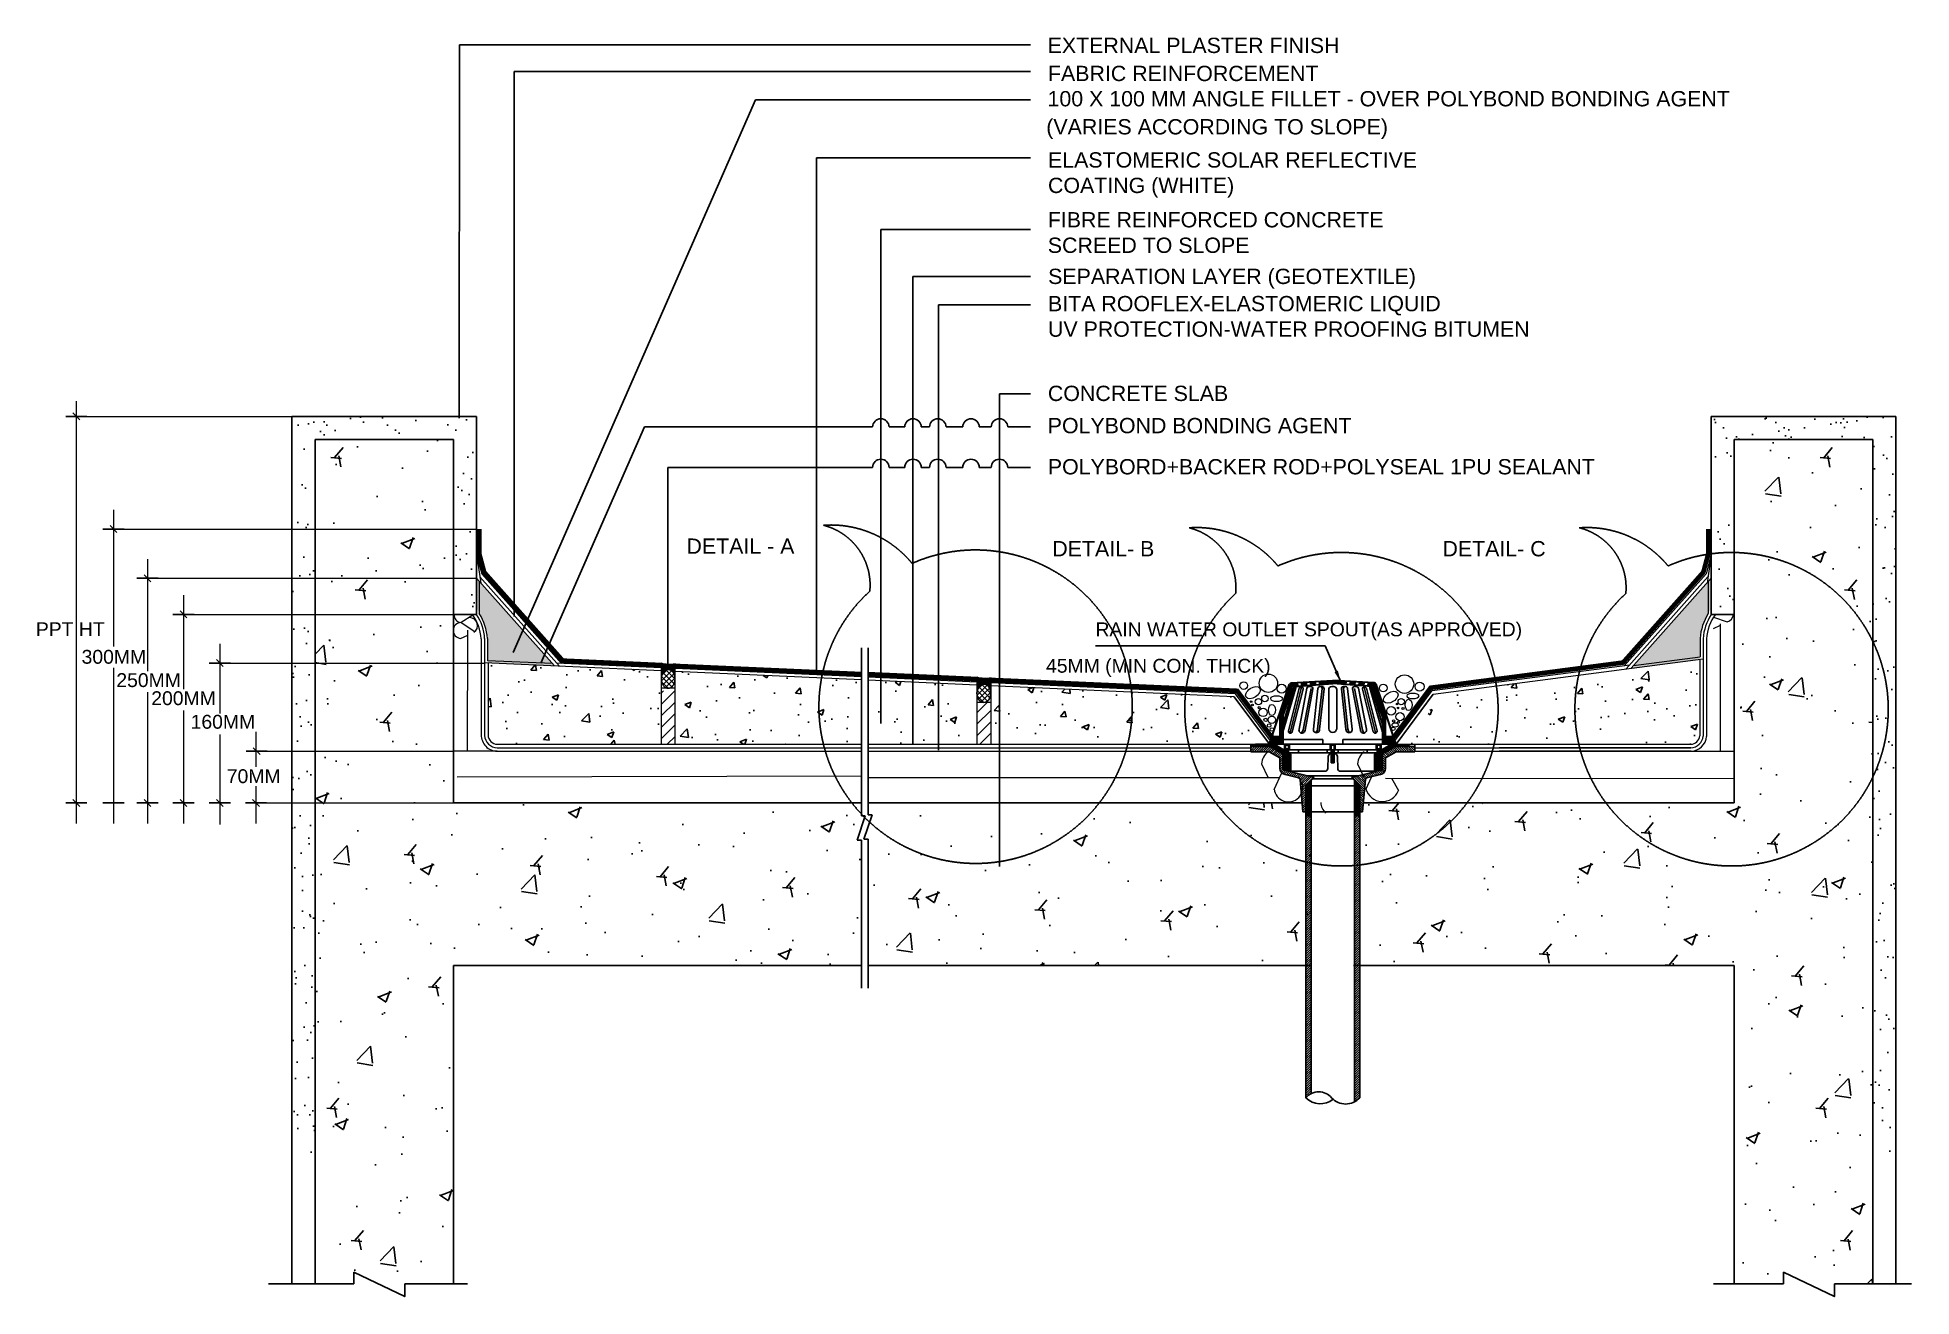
# Model space of a CAD drawing. Header units: centimetres. Extents: x 1605 to 42208, y -25271 to 62166.
# Drawn here: x 1605 to 42208, y -25271 to 1992 of the extents above; entities that cross this region are included whole.
import ezdxf

# ---------------------------------------------------------------- set-up
doc = ezdxf.new("R2010")
doc.units = ezdxf.units.CM
doc.header["$LTSCALE"] = 100
doc.header["$MEASUREMENT"] = 0
doc.linetypes.add('DASHED2', pattern=[0.375, 0.25, -0.125])
for name, color, linetype in [('1', 7, 'Continuous'), ('DET-DET', 4, 'Continuous'), ('LIST', 7, 'Continuous'), ('PL-BW', 1, 'Continuous'), ('tblock', 7, 'Continuous'), ('WALL', 2, 'Continuous')]:
    doc.layers.add(name, color=color, linetype=linetype)
doc.styles.add('ARIAL', font='arial.ttf')
doc.styles.add('TITLE', font='arial.ttf', dxfattribs={"height": 100})
doc.linetypes.add('BATTING', pattern='A,0.0001,-0.1,[134,ltypeshp.shx,S=0.1,R=0,X=-0.1,Y=0],-0.2,[134,ltypeshp.shx,S=0.1,R=180,X=0.1,Y=0],-0.1', length=0.4001)
doc.dimstyles.get("Standard").update_dxf_attribs({"dimtxt": 0.18, "dimasz": 0.18, "dimexe": 0.18, "dimexo": 0.0625, "dimgap": 0.09, "dimtad": 0, "dimtih": 1, "dimtoh": 1, "dimdec": 4, "dimzin": 0, "dimdsep": 46, "dimtxsty": 'Standard', "dimcen": 0.09, "dimadec": 0, "dimazin": 0, "dimtfac": 1, "dimtdec": 4, "dimtofl": 0, "dimtmove": 0, "dimatfit": 3, "dimfxl": 1, "dimtolj": 1, "dimtzin": 0, "dimarcsym": 0})
pattern_1 = [(37.50000000000001, (-1614496.520277099, 728337.1532814318), (-26.45721040603543, 809.2659829855266), [0, -638.4, 0, -714, 0, -682.5]), (7.499999999999999, (-1614496.520277099, 728337.1532814318), (743.3062162124454, 1185.301347396491), [0, -344.4, 0, -575.4000000000001, 0, -220.5]), (327.5, (-1615013.1202771, 728337.1532814318), (1307.939581935628, 2.376802485525089), [0, -210, 0, -756, 0, -987]), (317.5, (-1615013.1202771, 728337.1532814318), (1262.573173920363, 368.6237372723846), [0, -105, 0, -495.6, 0, -567])]

msp = doc.modelspace()

# ---------------------------------------------------------------- texts
at = {"layer": 'LIST', "color": 5, "lineweight": 30, "style": 'TITLE'}
for s, p in [(' DETAIL - A', (15537.0666542768, -9187.978300984109)), (' DETAIL- B', (23463.23855840997, -9242.97830094476)), (' DETAIL- C', (31916.23855837248, -9242.978300986204))]:
    msp.add_text(s, height=331.2, dxfattribs=at).set_placement(p)
at = {"layer": 'LIST', "color": 2, "lineweight": 30, "char_height": 331.2, "attachment_point": 1, "style": 'TITLE'}
for s, insert in [('{\\fArial|b0|i0|c0|p34;EXTERNAL PLASTER FINISH} ', (23490.60301929875, 1987.363185597027)), ('{\\fArial|b0|i0|c0|p34;FABRIC REINFORCEMENT}', (23497.77985468321, 1379.692927660795)), ('{\\fArial|b0|i0|c0|p34;100 X 100 MM ANGLE FILLET - OVER POLYBOND BONDING AGENT}', (23488.77216803888, 832.5094891459703)), ('{\\fArial|b0|i0|c0|p34;\\P (VARIES ACCORDING TO SLOPE)}', (23332.84988968703, 776.8010022604394)), ('SEPARATION LAYER (GEOTEXTILE)', (23501.1109218651, -3014.601212043988)), ('{\\fArial|b0|i0|c0|p34;CONCRETE SLAB} ', (23496.55658911495, -5548.170366822716)), ('{\\fArial|b0|i0|c0|p34;POLYBOND BONDING AGENT} ', (23493.19348429237, -6246.210982220571)), ('POLYBORD+BACKER ROD+POLYSEAL 1PU SEALANT ', (23495.19348429237, -7137.150255533026))]:
    msp.add_mtext(s, dxfattribs=dict(at, insert=insert))
for s, insert, width in [('ELASTOMERIC SOLAR REFLECTIVE \\PCOATING (WHITE)', (23498.77985468321, -492.6838659230598), 15055.17832705122), ('FIBRE REINFORCED CONCRETE\\PSCREED TO SLOPE', (23494.247166235, -1788.766507800992), 13045.91281473055), ('BITA ROOFLEX-ELASTOMERIC LIQUID\\PUV PROTECTION-WATER PROOFING BITUMEN', (23498.7401398865, -3604.634497196388), 12466.38713112241)]:
    msp.add_mtext(s, dxfattribs=dict(at, insert=insert, width=width))
at = {"layer": 'tblock', "color": 7, "style": 'ARIAL'}
for s, p in [('PPT HT', (1570.687909509988, -10971.28653893955)), ('300MM', (2561.052869444249, -11568.70380841298)), ('250MM', (3313.788286960918, -12073.52137356796)), ('45MM (MIN CON. THICK)', (23456.47721099737, -11762.67172395424)), ('200MM', (4070.495009916371, -12465.17635377785)), ('160MM', (4923.510924165139, -12975.77714880286)), ('70MM', (5707.010924165139, -14153.77714880286))]:
    msp.add_text(s, height=300, dxfattribs=at).set_placement(p)
at = {"layer": 'tblock', "color": 2, "style": 'ARIAL'}
msp.add_text('RAIN WATER OUTLET SPOUT(AS APPROVED)', height=300, dxfattribs=at).set_placement((24527.57142939535, -10974.7630950218))

# ---------------------------------------------------------------- blocks, each defined once
blk = doc.blocks.new('*X12')
at = {"color": 0}
for p, q in [((1181.971047687738, 432.4378596299975), (1185.783628228757, 436.250440171017)), ((1182.344848629334, 425.7405927597286), (1193.272690196989, 436.6684343273834)), ((1182.718649570931, 419.0433258894596), (1200.761752165221, 437.0864284837498)), ((1189.976524208979, 419.2301327156426), (1206.807717397896, 436.0613259045591)), ((1197.587796065321, 419.7703367601191), (1207.181518339492, 429.3640590342902)), ((1205.199067921663, 420.3105408045956), (1207.555319281089, 422.666792164021)), ((1226.90133373098, 434.9417388020472), (1230.718000038149, 438.7584051092155)), ((1227.275134672576, 428.2444719317781), (1238.20706200638, 439.1763992655819)), ((1228.032883490689, 421.931152938025), (1245.696123974612, 439.5943934219484)), ((1235.644155347031, 422.4713569825016), (1251.738003441138, 438.5652050766088)), ((1243.255427203373, 423.011561026978), (1252.111804382735, 431.8679382063398)), ((1250.866699059715, 423.5517650714544), (1252.485605324331, 425.1706713360707)), ((1271.831619774223, 437.4456179740967), (1275.65237184754, 441.2663700474141)), ((1272.205420715819, 430.7483511038276), (1283.141433815772, 441.6843642037806)), ((1273.700514628741, 425.172377204884), (1290.630495784004, 442.102358360147)), ((1281.311786485083, 425.7125812493605), (1298.119557752236, 442.5203525165135)), ((1288.923058341425, 426.252785293837), (1305.608619720468, 442.9383466728798)), ((1296.534330197767, 426.7929893383135), (1313.097681688699, 443.3563408292463)), ((1304.145602054109, 427.33319338279), (1320.586743656931, 443.7743349856127)), ((1311.756873910451, 427.8733974272665), (1328.075805625163, 444.1923291419792)), ((1319.368145766793, 428.413601471743), (1335.564867593395, 444.6103232983456)), ((1326.979417623135, 428.9538055162195), (1338.676437342545, 440.6508252356297)), ((1334.590689479476, 429.494009560696), (1338.676437342545, 433.5797574237642))]:
    blk.add_line(p, q, dxfattribs=at)
blk = doc.blocks.new('*X13')
at = {"color": 0}
for p, q in [((1094.356065831148, 344.822877773408), (1125.978842432832, 376.445654375092)), ((1097.891599737081, 355.4294794912063), (1129.514376338765, 387.0522560928903)), ((1101.427133643014, 366.0360812090045), (1133.049910244698, 397.6588578106885)), ((1104.962667548946, 376.6426829268026), (1136.58544415063, 408.2654595284867)), ((1108.498201454879, 387.2492846446009), (1155.827380355829, 434.5784635455512)), ((1112.033735360812, 397.8558863623991), (1148.338318387597, 434.1604693891848)), ((1115.569269266744, 408.4624880801973), (1140.849256419365, 433.7424752328184)), ((1119.104803172677, 419.0690897979956), (1133.360194451134, 433.3244810764519)), ((1144.308893070927, 415.9889084487837), (1161.877431354653, 433.5574467325096)), ((1151.920164927269, 416.5291124932602), (1162.25123229625, 426.8601798622405)), ((1159.531436783611, 417.0693165377366), (1162.625033237846, 420.1629129919714)), ((1073.676437342545, 281.716842413612), (1104.765638997236, 312.8060440683027)), ((1073.676437342545, 274.6457746017465), (1101.230105091303, 302.1994423505045)), ((1073.676437342545, 267.574706789881), (1097.69457118537, 291.5928406327063)), ((1076.678396301484, 291.789869184417), (1108.301172903169, 323.4126457861009)), ((1080.213930207417, 302.3964709022152), (1111.836706809101, 334.0192475038992)), ((1083.74946411335, 313.0030726200134), (1115.372240715034, 344.6258492216974)), ((1087.284998019282, 323.6096743378116), (1118.907774620967, 355.2324509394956)), ((1090.820531925215, 334.2162760556099), (1122.443308526899, 365.8390526572938)), ((1073.676437342545, 260.5036389780155), (1094.159037279437, 280.9862389149081)), ((1073.676437342545, 253.4325711661501), (1090.623503373505, 270.3796371971099)), ((1073.676437342545, 246.3615033542846), (1088.676437342545, 261.3615033542846)), ((1073.676437342545, 239.2904355424191), (1088.676437342545, 254.2904355424191)), ((1073.676437342545, 232.2193677305536), (1088.676437342545, 247.2193677305537)), ((1073.676437342545, 225.1482999186882), (1088.676437342545, 240.1482999186882)), ((1073.676437342545, 218.0772321068227), (1088.676437342545, 233.0772321068227)), ((1073.676437342545, 211.0061642949572), (1088.676437342545, 226.0061642949573)), ((1073.676437342545, 203.9350964830918), (1088.676437342545, 218.9350964830918)), ((1073.676437342545, 196.8640286712263), (1088.676437342545, 211.8640286712263)), ((1073.676437342545, 189.7929608593608), (1088.676437342545, 204.7929608593608)), ((1073.676437342545, 182.7218930474953), (1088.676437342545, 197.7218930474953)), ((1073.676437342545, 175.6508252356298), (1088.676437342545, 190.6508252356298)), ((1038.676437342545, 161.8640286712263), (1042.27880934768, 165.4664006763613)), ((1038.676437342545, 154.7929608593608), (1049.349877159545, 165.4664006763613)), ((1038.676437342545, 147.7218930474953), (1041.420944971411, 150.4664006763614)), ((1038.676437342545, 140.6508252356299), (1048.492012783277, 150.4664006763614)), ((1038.676437342545, 133.5797574237644), (1055.563080595142, 150.4664006763614)), ((1038.676437342545, 126.5086896118989), (1062.634148407007, 150.4664006763614)), ((1041.420944971411, 150.4664006763614), (1056.420944971411, 165.4664006763614)), ((1045.022807850112, 125.7839923076006), (1069.705216218873, 150.4664006763614)), ((1048.492012783277, 150.4664006763614), (1063.492012783276, 165.4664006763614)), ((1052.093875661977, 125.7839923076006), (1076.776284030739, 150.4664006763614)), ((1055.563080595142, 150.4664006763614), (1070.563080595142, 165.4664006763614)), ((1059.164943473843, 125.7839923076006), (1083.847351842604, 150.4664006763614)), ((1062.634148407007, 150.4664006763614), (1088.676437342545, 176.5086896118989)), ((1066.236011285709, 125.7839923076006), (1088.676437342545, 148.224418364437)), ((1069.705216218873, 150.4664006763614), (1088.676437342545, 169.4376218000334)), ((1073.307079097574, 125.7839923076006), (1088.676437342545, 141.1533505525715)), ((1073.676437342545, 168.5797574237643), (1088.676437342545, 183.5797574237644)), ((1076.776284030739, 150.4664006763614), (1088.676437342545, 162.3665539881679)), ((1080.378146909439, 125.7839923076006), (1088.676437342545, 134.082282740706)), ((1083.847351842604, 150.4664006763614), (1088.676437342545, 155.2954861763025)), ((1087.449214721305, 125.7839923076006), (1088.676437342545, 127.0112149288405))]:
    blk.add_line(p, q, dxfattribs=at)
blk = doc.blocks.new('*X10')
at = {"color": 0}
for p, q in [((1088.676437342545, 70.44267243391677), (1096.846871210113, 78.61310630148452)), ((1088.676437342545, 77.51374024578223), (1089.775803398247, 78.61310630148452)), ((1088.676437342545, 63.37160462205129), (1101.176437342545, 75.87160462205127)), ((1088.676437342545, 56.30053681018583), (1101.176437342545, 68.80053681018579)), ((1088.676437342545, 49.22946899832035), (1101.176437342545, 61.72946899832031)), ((1088.676437342545, 42.15840118645487), (1101.176437342545, 54.65840118645484)), ((1088.676437342545, 35.08733337458939), (1101.176437342545, 47.58733337458936)), ((1088.676437342545, 28.01626556272392), (1101.176437342545, 40.51626556272389)), ((1088.676437342545, 20.94519775085844), (1101.176437342545, 33.44519775085841)), ((1088.676437342545, 13.87412993899296), (1107.586299711153, 32.78399230760057)), ((1088.676437342545, 6.803062127127489), (1114.657367523018, 32.78399230760057)), ((1089.689937666161, 0.7454946388781595), (1128.676437342545, 39.73199431526189)), ((1092.94978003295, -3.065730806198053), (1128.676437342545, 32.66092650339645)), ((1098.068721021594, -5.017857629419632), (1128.676437342545, 25.58985869153101)), ((1103.740218031281, -6.417428431598477), (1128.676437342545, 18.51879087966556)), ((1109.411715040967, -7.816999233777323), (1128.676437342545, 11.44772306780013)), ((1115.083212050654, -9.216570035956169), (1128.676437342545, 4.37665525593469)), ((1116.176437342545, 76.72946899832031), (1118.060074645709, 78.61310630148452)), ((1116.176437342545, 69.65840118645484), (1124.962829135621, 78.44479297953042)), ((1116.176437342545, 62.58733337458936), (1128.503998554973, 74.91489458701794)), ((1116.176437342545, 55.51626556272389), (1128.676437342545, 68.01626556272363)), ((1116.176437342545, 48.44519775085841), (1128.676437342545, 60.9451977508582)), ((1116.176437342545, 41.37412993899293), (1128.676437342545, 53.87412993899276)), ((1116.176437342545, 34.30306212712746), (1128.676437342545, 46.80306212712731)), ((1120.754709060341, -10.61614083813501), (1128.676437342545, -2.694412555930747)), ((1126.426206070027, -12.01571164031386), (1128.676437342545, -9.765480367796183))]:
    blk.add_line(p, q, dxfattribs=at)
blk = doc.blocks.new('*X9')
at = {"color": 0}
for p, q in [((1203.676437342545, -125), (1218.676437342545, -125)), ((1203.676437342545, -126), (1218.676437342545, -126)), ((1203.676437342545, -127), (1218.676437342545, -127)), ((1203.676437342545, -128), (1218.676437342545, -128)), ((1203.676437342545, -129), (1218.676437342545, -129)), ((1203.676437342545, -130), (1218.676437342545, -130)), ((1203.676437342545, -131), (1218.676437342545, -131)), ((1203.676437342545, -132), (1218.676437342545, -132)), ((1203.676437342545, -133), (1218.676437342545, -133)), ((1203.676437342545, -134), (1218.676437342545, -134)), ((1204.318851906137, -124), (1218.676437342545, -124)), ((1205.318851906137, -123), (1218.676437342545, -123)), ((1206.318851906137, -122), (1218.676437342545, -122)), ((1207.318851906137, -121), (1218.676437342545, -121)), ((1208.318851906137, -120), (1218.676437342545, -120)), ((1209.318851906137, -119), (1218.676437342545, -119)), ((1210.318851906137, -118), (1218.676437342545, -118)), ((1211.318851906137, -117), (1218.676437342545, -117)), ((1212.318851906137, -116), (1218.676437342545, -116)), ((1213.318851906137, -115), (1218.676437342545, -115)), ((1214.318851906137, -114), (1218.676437342545, -114)), ((1215.318851906137, -113), (1218.676437342545, -113)), ((1216.318851906137, -112), (1218.676437342545, -112)), ((1217.318851906137, -111), (1218.676437342545, -111)), ((1218.318851906137, -110), (1218.676437342545, -110)), ((1203.676437342545, -135), (1218.676437342545, -135)), ((1203.676437342545, -136), (1218.676437342545, -136)), ((1203.676437342545, -137), (1218.676437342545, -137)), ((1203.676437342545, -138), (1218.676437342545, -138)), ((1203.676437342545, -139), (1218.676437342545, -139)), ((1203.676437342545, -140), (1218.676437342545, -140)), ((1203.676437342545, -141), (1218.676437342545, -141)), ((1203.676437342545, -142), (1218.676437342545, -142)), ((1203.676437342545, -143), (1218.676437342545, -143)), ((1203.676437342545, -144), (1218.676437342545, -144)), ((1203.676437342545, -145), (1218.676437342545, -145)), ((1203.676437342545, -146), (1218.676437342545, -146)), ((1203.676437342545, -147), (1218.676437342545, -147)), ((1203.676437342545, -148), (1218.676437342545, -148)), ((1203.676437342545, -149), (1218.676437342545, -149)), ((1203.676437342545, -150), (1218.676437342545, -150)), ((1203.676437342545, -151), (1218.676437342545, -151)), ((1203.676437342545, -152), (1218.676437342545, -152)), ((1203.676437342545, -153), (1218.676437342545, -153)), ((1203.676437342545, -154), (1218.676437342545, -154)), ((1203.676437342545, -155), (1218.676437342545, -155)), ((1203.676437342545, -156), (1218.676437342545, -156)), ((1203.676437342545, -157), (1218.676437342545, -157)), ((1203.676437342545, -158), (1218.676437342545, -158)), ((1203.676437342545, -159), (1218.676437342545, -159)), ((1203.676437342545, -160), (1218.676437342545, -160)), ((1203.676437342545, -161), (1218.676437342545, -161)), ((1203.676437342545, -162), (1218.676437342545, -162)), ((1203.676437342545, -163), (1218.676437342545, -163)), ((1203.676437342545, -164), (1218.676437342545, -164)), ((1203.676437342545, -165), (1218.676437342545, -165)), ((1203.676437342545, -166), (1218.676437342545, -166)), ((1203.676437342545, -167), (1218.676437342545, -167)), ((1203.676437342545, -168), (1218.676437342545, -168)), ((1203.676437342545, -169), (1218.676437342545, -169)), ((1203.676437342545, -170), (1218.676437342545, -170)), ((1203.676437342545, -171), (1218.676437342545, -171)), ((1203.676437342545, -172), (1218.676437342545, -172)), ((1203.676437342545, -173), (1218.676437342545, -173)), ((1203.676437342545, -174), (1218.676437342545, -174)), ((1203.676437342545, -175), (1218.676437342545, -175)), ((1203.676437342545, -176), (1218.676437342545, -176)), ((1203.676437342545, -177), (1218.676437342545, -177)), ((1203.676437342545, -178), (1218.676437342545, -178)), ((1203.676437342545, -179), (1218.676437342545, -179)), ((1203.676437342545, -180), (1218.676437342545, -180)), ((1203.676437342545, -181), (1218.676437342545, -181)), ((1203.676437342545, -182), (1218.676437342545, -182)), ((1203.676437342545, -183), (1218.676437342545, -183)), ((1203.676437342545, -184), (1218.676437342545, -184)), ((1203.676437342545, -185), (1218.676437342545, -185)), ((1203.676437342545, -186), (1218.676437342545, -186)), ((1203.676437342545, -187), (1218.676437342545, -187)), ((1203.676437342545, -188), (1218.676437342545, -188)), ((1203.676437342545, -189), (1218.676437342545, -189)), ((1203.676437342545, -190), (1218.676437342545, -190)), ((1203.676437342545, -191), (1218.676437342545, -191)), ((1203.676437342545, -192), (1218.676437342545, -192)), ((1203.676437342545, -193), (1218.676437342545, -193)), ((1203.676437342545, -194), (1218.676437342545, -194)), ((1203.676437342545, -195), (1218.676437342545, -195)), ((1203.676437342545, -196), (1218.676437342545, -196)), ((1203.676437342545, -197), (1218.676437342545, -197)), ((1203.676437342545, -198), (1218.676437342545, -198)), ((1203.676437342545, -199), (1218.676437342545, -199)), ((1203.676437342545, -200), (1218.676437342545, -200)), ((1203.676437342545, -201), (1218.676437342545, -201)), ((1203.676437342545, -202), (1218.676437342545, -202)), ((1203.676437342545, -203), (1218.676437342545, -203)), ((1203.676437342545, -204), (1218.676437342545, -204)), ((1203.676437342545, -205), (1218.676437342545, -205)), ((1203.676437342545, -206), (1218.676437342545, -206)), ((1203.676437342545, -207), (1218.676437342545, -207)), ((1203.676437342545, -208), (1218.676437342545, -208)), ((1203.676437342545, -209), (1218.676437342545, -209)), ((1203.676437342545, -210), (1218.676437342545, -210)), ((1203.676437342545, -211), (1218.676437342545, -211)), ((1203.676437342545, -212), (1218.676437342545, -212)), ((1203.676437342545, -213), (1218.676437342545, -213)), ((1203.676437342545, -214), (1218.676437342545, -214)), ((1203.676437342545, -215), (1218.676437342545, -215)), ((1203.676437342545, -216), (1218.676437342545, -216)), ((1203.676437342545, -217), (1218.676437342545, -217)), ((1203.676437342545, -218), (1218.676437342545, -218)), ((1203.676437342545, -219), (1218.676437342545, -219)), ((1203.676437342545, -220), (1218.676437342545, -220)), ((1203.676437342545, -221), (1218.676437342545, -221)), ((1203.676437342545, -222), (1218.676437342545, -222)), ((1203.676437342545, -223), (1218.676437342545, -223)), ((1203.676437342545, -224), (1218.676437342545, -224)), ((1203.676437342545, -225), (1218.676437342545, -225)), ((1203.676437342545, -226), (1218.676437342545, -226)), ((1203.676437342545, -227), (1218.676437342545, -227)), ((1203.676437342545, -228), (1218.676437342545, -228)), ((1203.676437342545, -229), (1218.676437342545, -229)), ((1203.676437342545, -230), (1218.676437342545, -230)), ((1203.676437342545, -231), (1218.676437342545, -231)), ((1203.676437342545, -232), (1218.676437342545, -232))]:
    blk.add_line(p, q, dxfattribs=at)
blk = doc.blocks.new('*X11')
at = {"color": 0}
for p, q in [((1101.176437342545, 93.1804819301494), (1116.176437342545, 97.19971981661621)), ((1101.176437342545, 88.00410102809894), (1116.176437342545, 92.0233389145658)), ((1101.176437342545, 82.82772012604856), (1116.176437342545, 86.84695801251542)), ((1101.176437342545, 77.65133922399815), (1116.176437342545, 81.67057711046498)), ((1101.176437342545, 72.47495832194772), (1116.176437342545, 76.49419620841456)), ((1101.176437342545, 67.29857741989731), (1116.176437342545, 71.31781530636415)), ((1101.176437342545, 62.1221965178469), (1116.176437342545, 66.14143440431374)), ((1101.176437342545, 56.94581561579648), (1116.176437342545, 60.96505350226332)), ((1101.176437342545, 51.76943471374607), (1116.176437342545, 55.7886726002129)), ((1101.176437342545, 46.59305381169565), (1116.176437342545, 50.61229169816249)), ((1101.176437342545, 41.41667290964524), (1116.176437342545, 45.43591079611207)), ((1101.176437342545, 36.24029200759482), (1116.176437342545, 40.25952989406166)), ((1107.595867781763, 32.78399230760057), (1116.176437342545, 35.08314899201125))]:
    blk.add_line(p, q, dxfattribs=at)
blk = doc.blocks.new('*X14')
at = {"color": 0}
for p, q in [((1331.176437342545, 92.6922253647025), (1338.676437342545, 94.70184430793593)), ((1331.176437342545, 87.51584446265205), (1338.676437342545, 89.52546340588549)), ((1331.176437342545, 82.33946356060166), (1338.676437342545, 84.34908250383506)), ((1331.176437342545, 77.16308265855123), (1338.676437342545, 79.17270160178465)), ((1331.176437342545, 71.98670175650082), (1338.676437342545, 73.99632069973423)), ((1331.176437342545, 66.81032085445041), (1338.676437342545, 68.81993979768383)), ((1331.176437342545, 61.63393995239999), (1338.676437342545, 63.6435588956334)), ((1331.176437342545, 56.45755905034958), (1338.676437342545, 58.46717799358299)), ((1331.176437342545, 51.28117814829916), (1338.676437342545, 53.29079709153257)), ((1331.176437342545, 46.10479724624875), (1338.676437342545, 48.11441618948216)), ((1331.176437342545, 40.92841634419833), (1338.676437342545, 42.93803528743175)), ((1331.176437342545, 35.75203544214792), (1338.676437342545, 37.76165438538135))]:
    blk.add_line(p, q, dxfattribs=at)

# ---------------------------------------------------------------- hatches: boundary and pattern name
at = {"layer": '1'}
h = msp.add_hatch(dxfattribs=at)
h.set_pattern_fill('AR-SAND', color=50, scale=170, style=0)
h.set_pattern_definition([(37.50000000000001, (18218.68591994303, 17376.29664950064), (-10.70887087863339, 327.560040732237), [0, -258.4, 0, -289, 0, -276.25]), (7.499999999999999, (18218.68591994303, 17376.29664950064), (300.8620398955136, 479.7648310890559), [0, -139.4, 0, -232.9, 0, -89.25]), (327.5, (18009.58591994317, 17376.29664950064), (529.4041164977542, 0.9620391012839646), [0, -85, 0, -306, 0, -399.5]), (317.5, (18009.58591994317, 17376.29664950064), (511.0415227772899, 149.2048460388224), [0, -42.5, 0, -200.6, 0, -229.5])])
edge = h.paths.add_edge_path()
edge.add_line((11118.14939173497, -9718.446480367656), (11118.14939173521, -10372.80546254301))
edge.add_arc((10220.73586839996, -11091.06020115977), 1149.452435471184, -3.413151772978779, 38.67241628898239, ccw=False)
edge.add_line((11368.14939173544, -11159.49343780391), (11368.14939173637, -11553.64324368487))
edge.add_line((11368.14939173637, -11553.64324368499), (12807.39534178982, -11618.55380175924))
edge.add_line((12807.39534178982, -11618.55380175924), (11118.14939173497, -9718.446480367656))
edge = h.paths.add_edge_path()
edge.add_line((37868.14939174056, -10372.80546254255), (37868.14939174056, -9718.446480368006))
edge.add_line((37868.14939174056, -9718.44648036789), (36135.41847233172, -11667.46681447802))
edge.add_line((36135.41847233172, -11667.46681447802), (37618.14939174359, -11473.18606922366))
edge.add_line((37618.14939174359, -11473.18606922366), (37618.14939174522, -11159.49343789099))
edge.add_arc((38765.56291507557, -11091.06020115977), 1149.452435471211, 141.3275837109922, 183.4131517773268, ccw=False)
h = msp.add_hatch(dxfattribs=at)
h.set_pattern_fill('AR-CONC', color=1, scale=200, style=0)
h.set_pattern_definition([(49.99999999999999, (18218.68591994303, 17376.29664950064), (1434.520365201507, -125.5042699651902), [150, -1650]), (355, (18218.68591994303, 17376.29664950064), (-277.502667226, 1504.384267400024), [120, -1320]), (100.4514, (18338.22927994304, 17365.83796950048), (1157.018763428043, 1378.879084121907), [127.4803799999996, -1402.284223999993]), (46.18420000000002, (18218.68591994303, 17776.29664950064), (2134.482097251289, -331.0380286580362), [224.9999999999997, -2474.999999999996]), (96.63559999999998, (18396.55940994318, 17748.71003550049), (1869.325411097407, 1948.235741800883), [191.2205759999996, -2103.425999999994]), (351.1842, (18218.68591994303, 17776.29664950064), (1869.323890267254, 1948.237201850649), [180, -1980]), (21, (18418.68591994303, 17676.29664950064), (1193.814104236923, -805.2377813306776), [150, -1650]), (326.0000000000001, (18418.68591994303, 17676.29664950064), (486.6306638431635, 1450.300090093706), [120, -1320]), (71.4514, (18518.17038594326, 17609.19343750053), (1680.44525716298, 645.0609934199048), [127.48038, -1402.284224]), (37.50000000000001, (18218.68591994303, 17376.29664950064), (24.31971063458134, 665.787707662623), [0, -1304, 0, -1340, 0, -1325]), (7.499999999999999, (18218.68591994303, 17376.29664950064), (526.1390748842972, 788.8234237647205), [0, -764, 0, -1274, 0, -505]), (327.5, (17772.68591994303, 17376.29664950064), (1067.644872344818, -45.1097434687596), [0, -500, 0, -1560, 0, -2070]), (317.5, (17572.68591994303, 17376.29664950064), (1166.372338684773, 200.2099646646353), [0, -650, 0, -1036, 0, -1470])])
h.paths.add_polyline_path([(15118.14939173497, -13312.49476833697), (15118.14939173497, -11722.76971770366), (11368.14939173637, -11553.64324368499), (11368.14939174103, -13125.21222137832, 0.1200265977631448), (11451.19495957485, -13312.49476833697)])
h.paths.add_polyline_path([(28064.62324996456, -13312.49476833697), (27482.10557356593, -12280.38900142521), (22258.67098778626, -12044.8100484224), (22259.14939174615, -13312.49476833697)])
h.paths.add_polyline_path([(21959.14939174615, -12031.30150670754), (19603.45803817851, -11925.0589007061), (19603.45803817851, -13312.49476833697), (21959.14939174615, -13312.49476833697)])
edge = h.paths.add_edge_path()
edge.add_line((31975.88826515921, -12212.48588569215), (31355.04625566886, -13312.49476833709))
edge.add_line((31355.04625566886, -13312.49476833697), (37535.10382390651, -13312.49476833686))
edge.add_arc((37192.16081840917, -13048.37215362754), 432.8633278766819, 322.3978032887849, 370.2250938580352)
edge.add_line((37618.14939173497, -12971.5320858479), (37618.14939174359, -11473.18606922366))
edge.add_line((37618.14939174359, -11473.18606922366), (31975.88826515921, -12212.48588569204))
h.paths.add_polyline_path([(19455.45032116794, -13312.49476833697), (19455.45032116794, -11918.38369449144), (15418.14939173497, -11736.2998356252), (15418.14939173497, -13312.49476833697)])
h = msp.add_hatch(color=0, dxfattribs=at)
edge = h.paths.add_edge_path()
edge.add_arc((15302.16754286294, -10900.51803761357), 676.1868825067896, 254.20829341755848, 279.8764024832174, ccw=False)
edge.add_line((15118.14939173497, -11551.18386592306), (15118.14939173497, -11901.3981349837))
edge.add_line((15118.14939173497, -11901.3981349837), (15120.26350536943, -11900.60805006998))
edge.add_ellipse((15270.26350536943, -11900.6080500701), major_axis=(0, -199.5), ratio=0.7518796992481203, start_angle=99.63091543710118, end_angle=270, ccw=False)
edge.add_line((15418.14939173497, -11867.23155196765), (15418.14939173451, -11566.68386592259))
at = {"layer": '1', "lineweight": 9}
h = msp.add_hatch(dxfattribs=at)
h.set_pattern_fill('ANSI37', color=1, scale=650, style=0)
h.set_pattern_definition([(45, (-1227694.076447073, 455140.3161340769), (-57.45242597140698, 57.45242597140699), []), (135, (-1227694.076447073, 455140.3161340769), (-57.45242597140699, -57.45242597140698), [])])
edge = h.paths.add_edge_path()
edge.add_ellipse((15270.26350536943, -11900.6080500701), major_axis=(0, -199.5), ratio=0.7518796992481203, start_angle=367.0304690381643, end_angle=447.764944525983)
edge.add_line((15420.14939173497, -11908.38838734277), (15420.14939173497, -11892.82771279695))
edge.add_ellipse((15270.26350536943, -11900.6080500701), major_axis=(0, -199.5), ratio=0.7518796992481203, start_angle=92.23505547405769, end_angle=352.9695309618357)
edge.add_line((15251.90393326874, -12098.6080500701), (15288.62307747011, -12098.6080500701))
at = {"layer": '1', "lineweight": 13}
h = msp.add_hatch(dxfattribs=at)
h.set_pattern_fill('ANSI31', color=161, scale=1400, style=0)
h.set_pattern_definition([(45, (18218.68591994303, 17376.29664950064), (-123.7436867076458, 123.7436867076458), [])])
h.paths.add_polyline_path([(15418.14939173497, -12155.6080500701), (15118.14939173497, -12155.6080500701), (15118.14939173497, -13312.49476833697), (15418.14939173497, -13312.49476833697)])
at = {"layer": '1'}
h = msp.add_hatch(color=0, dxfattribs=at)
edge = h.paths.add_edge_path()
edge.add_arc((22143.16754287411, -11204.51803761346), 676.186882506919, 254.2082934175612, 279.83111292278204, ccw=False)
edge.add_line((21959.14939174615, -11855.18386592306), (21959.14939174592, -12208.60805006998))
edge.add_line((21959.14939174592, -12208.60805006998), (21959.26350538083, -12208.6080500701))
edge.add_ellipse((22109.2635053806, -12208.6080500701), major_axis=(0, -199.5), ratio=0.7518796992481203, start_angle=94.78781857814812, end_angle=270, ccw=False)
edge.add_line((22258.74009945057, -12191.95658682738), (22258.62278349139, -11870.77533587625))
at = {"layer": '1', "lineweight": 9}
h = msp.add_hatch(dxfattribs=at)
h.set_pattern_fill('ANSI37', color=1, scale=650, style=0)
h.set_pattern_definition([(45, (-1220855.076447062, 454832.3161340769), (-57.45242597140698, 57.45242597140699), []), (135, (-1220855.076447062, 454832.3161340769), (-57.45242597140699, -57.45242597140698), [])])
edge = h.paths.add_edge_path()
edge.add_ellipse((22109.2635053806, -12208.6080500701), major_axis=(0, -199.5), ratio=0.7518796992481203, start_angle=367.0304690381643, end_angle=447.764944525983)
edge.add_line((22259.14939174615, -12216.38838734277), (22259.14939174615, -12200.82771279695))
edge.add_ellipse((22109.2635053806, -12208.6080500701), major_axis=(0, -199.5), ratio=0.7518796992481203, start_angle=92.23505547405769, end_angle=352.9695309618357)
edge.add_line((22090.90393327991, -12406.6080500701), (22127.62307748129, -12406.6080500701))
at = {"layer": 'PL-BW'}
h = msp.add_hatch(dxfattribs=at)
h.set_pattern_fill('AR-SAND', scale=420, style=0)
h.set_pattern_definition(pattern_1)
h.paths.add_polyline_path([(7618.14939174033, -6712.494768336972), (10618.14939173497, -6712.494768336972), (10618.14939173497, -10500.21588644977), (11118.14939173521, -10500.21588644977), (11118.14939173521, -6212.494768336972), (7118.149391740562, -6212.494768336972), (7118.149391745917, -22189.09237412628), (7618.149391745917, -22189.09237412628)])
h = msp.add_hatch(dxfattribs=at)
h.set_pattern_fill('AR-SAND', scale=420, style=0)
h.set_pattern_definition(pattern_1)
h.paths.add_polyline_path([(38368.14939174033, -8311.674132005402, 0.02951652531279937), (37868.14939174056, -8334.208967872986), (37868.14939174056, -10500.21269170483), (38368.14939174056, -10500.21269170483)])
h.paths.add_polyline_path([(39922.31361804553, -6212.494768336972), (37868.14939174033, -6212.494768336739), (37868.14939174079, -7690.50651991586), (38368.14939174056, -7330.746639801979), (38368.14939174056, -6712.494768336972), (39227.4056702191, -6712.494768336972)])
h.paths.add_polyline_path([(41868.14939173497, -6212.494768336739), (39922.3136180453, -6212.494768336739), (39227.40567021887, -6712.494768336972), (41368.14939173497, -6712.494768336972), (41368.14939173404, -9614.277937400711, -0.04751732113856788), (41868.14939173381, -10244.69764691437)])
h.paths.add_polyline_path([(41868.14939173381, -10244.69764691437, 0.0475173211385733), (41368.14939173404, -9614.277937400711), (41368.14939173195, -15494.05767124225, 0.04751732113855482), (41868.14939173195, -14863.63796172905)])
h.paths.add_polyline_path([(41868.14939173218, -16035.16336839283), (41368.14939173171, -16137.98701802743), (41368.14939172938, -22189.09237412628), (41868.14939172938, -22189.09237412652)])
at = {"layer": 'PL-BW', "lineweight": 13, "ltscale": 5, "true_color": 0x949494}
h = msp.add_hatch(dxfattribs=at)
h.set_pattern_fill('ANSI31', color=252, scale=280, style=0)
h.set_pattern_definition([(45, (-2119766.917943157, 1049643.300430736), (-24.74873734152916, 24.74873734152916), [])])
h.paths.add_polyline_path([(28307.34939173632, -13360.01476833652), (27890.80591258197, -13360.01476833652), (27890.80591258151, -13476.65476833805), (28292.91180654918, -13476.65476833759), (28523.34939173632, -13607.82693221429), (28523.34939173632, -13800.65476833805), (28523.34939173632, -13837.90292645301, 0.3771088874274284), (28636.36430637562, -13966.43733796836), (28931.52225270425, -14039.27427026219), (28931.55315566133, -14039.33653334933, -0.3082832828176956), (28962.18870474142, -14077.12652439168), (29020.14939173614, -14772.65476833805), (29084.94939173642, -14772.65476833805), (29084.94939173642, -14211.05476833819), (29262.13648562389, -14033.86767445071), (28620.99929646752, -13875.6524997585, -0.3450008923739759), (28588.1493917366, -13833.7106885443), (28588.1493917366, -13519.85476833824)])
h = msp.add_hatch(dxfattribs=at)
h.set_pattern_fill('ANSI31', color=252, scale=280, style=0)
h.set_pattern_definition([(135, (2179103.216726633, 1049643.300430736), (24.74873734152916, 24.74873734152916), [])])
h.paths.add_polyline_path([(31028.94939173968, -13360.01476833652), (31445.49287089403, -13360.01476833652), (31445.49287089449, -13476.65476833805), (31043.38697692682, -13476.65476833759), (30812.94939173968, -13607.82693221429), (30812.94939173968, -13800.65476833805), (30812.94939173968, -13837.90292645301, -0.3771088874274284), (30699.93447710038, -13966.43733796836), (30404.77653077175, -14039.27427026219), (30404.74562781467, -14039.33653334933, 0.3082832828176956), (30374.11007873458, -14077.12652439168), (30316.14939173986, -14772.65476833805), (30251.34939173958, -14772.65476833805), (30251.34939173958, -14211.05476833819), (30074.1622978521, -14033.86767445071), (30715.29948700848, -13875.6524997585, 0.3450008923739759), (30748.1493917394, -13833.7106885443), (30748.1493917394, -13519.85476833824)])
h = msp.add_hatch(dxfattribs=at)
h.set_pattern_fill('ANSI31', color=252, scale=280, style=0)
h.set_pattern_definition([(45, (-515507.6506082637, 371516.845231662), (-24.74873734152916, 24.74873734152916), [])])
h.paths.add_polyline_path([(29199.57860174566, -14859.05476833796), (29084.94939173642, -14859.05476833796), (29084.94939173642, -20970.16750097703, -0.1014861711723127), (29199.57860174589, -20879.02169606145)])
h.paths.add_polyline_path([(30251.34939173656, -14859.05476833796), (30136.72018172988, -14859.05476833796), (30136.72018172988, -21057.41799875381, 0.08785774922572256), (30251.34939173632, -20970.16750097703)])
at = {"layer": 'WALL'}
h = msp.add_hatch(dxfattribs=at)
h.set_pattern_fill('AR-CONC', color=155, scale=15, style=0)
h.set_pattern_definition([(49.99999999999999, (-27199785.68179982, -525282.2310308638), (2732.77003494006, -239.0862830835463), [285.75, -3143.25]), (355, (-27199785.68179982, -525282.2310308638), (-528.6423896350049, 2865.8496432327), [228.6000000000001, -2514.6]), (100.4509999999999, (-27199557.95179982, -525302.1547808634), (2204.137524989389, 2626.750317304378), [242.85, -2671.35]), (46.18420000000002, (-27199785.68179982, -524520.2310308638), (4066.185613381948, -630.6349189909072), [428.6249999999995, -4714.874999999992]), (96.63559999999998, (-27199446.83329982, -524572.7835308636), (3561.063516993557, 3711.383338350739), [364.2749999999977, -4007.024999999979]), (351.1840000000001, (-27199785.68179982, -524520.2310308638), (3561.069087209009, 3711.376767908965), [342.9, -3771.9]), (21, (-27199404.68179982, -524710.7310308638), (2274.223197530749, -1533.982777751437), [285.75, -3143.25]), (326.0000000000001, (-27199404.68179982, -524710.7310308638), (927.030425214706, 2762.819491834789), [228.6, -2514.599999999999]), (71.4514, (-27199215.16429982, -524838.5625308637), (3201.247361551867, 1228.842865740862), [242.85, -2671.35]), (37.49999999999999, (-27199785.68179982, -525282.2310308638), (46.32904875887725, 1268.325583097297), [0, -2484.12, 0, -2552.700000000001, 0, -2524.125]), (7.499999999999999, (-27199785.68179982, -525282.2310308638), (1002.294937654586, 1502.708622271793), [0, -1455.42, 0, -2426.97, 0, -962.0249999999999]), (327.5, (-27200635.31179982, -525282.2310308638), (2033.858927503071, -85.93115989010187), [0, -952.5, 0, -2971.8, 0, -3943.349999999999]), (317.5, (-27201016.31179982, -525282.2310308638), (2221.937720790271, 381.3973654999952), [0, -1238.25, 0, -1973.58, 0, -2800.35])])
h.paths.add_polyline_path([(29185.34264985565, -14579.54035371551), (10618.14939173497, -14583.99476833697), (10618.14939174056, -6712.494768336972), (7618.14939174615, -6712.494768336972), (7618.14939174615, -24996.59237412628), (10618.14939174056, -24996.59237412628), (10618.14939174056, -18100.99476833697), (29199.57860174589, -18100.99476833697)])
h.paths.add_polyline_path([(41368.14939172938, -6712.494768336972), (38368.14939174615, -6712.494768336972), (38368.14939174056, -14583.99476833697), (30136.72018172988, -14583.99476833697), (30251.34939173632, -18100.99476833697), (38368.14939174056, -18100.99476833697), (38368.14939173497, -24996.59237412628), (41372.68591994303, -24996.59237412628)])

# ---------------------------------------------------------------- linework, layer by layer
at = {"color": 0, "lineweight": 9}
for p, q in [((28300.40875308798, -13303.07668428737), (28404.65551230684, -13390.55010150405)), ((28307.75339119462, -13281.04276996709), (28509.13884262531, -13450.02522799615)), ((28315.09802930127, -13259.00885564703), (28372.1493910756, -13306.88063227231)), ((28322.44266740791, -13236.97494132675), (28372.1493910756, -13278.6838348255)), ((28329.78730551479, -13214.94102700634), (28372.1493910756, -13250.48703737845)), ((28337.13194362097, -13192.90711268629), (28372.1493910756, -13222.29023993141)), ((28344.47658172809, -13170.87319836588), (28372.1493910756, -13194.09344248459)), ((28351.8212198345, -13148.83928404571), (28372.1493910756, -13165.89664503755)), ((28359.16585794138, -13126.80536972554), (28372.1493910756, -13137.6998475905)), ((28366.51049604779, -13104.77145540537), (28372.1493910756, -13109.50305014369)), ((28378.84005795792, -13312.49476838587), (28598.84559441288, -13497.10133289229)), ((28441.81236295076, -13337.13800883582), (28633.82383994106, -13498.25476836865)), ((28546.29569326923, -13396.61313532791), (28642.14939103602, -13477.0439377754)), ((30790.0030902049, -13396.61313532791), (30694.14939243812, -13477.0439377754)), ((30894.48642052338, -13337.13800883582), (30702.47494353307, -13498.25476836865)), ((30957.45872551622, -13312.49476838587), (30737.45318906126, -13497.10133289229)), ((31028.54539227835, -13281.04276996813), (30827.15994084883, -13450.02522799615)), ((31035.890030385, -13303.07668428807), (30931.6432711673, -13390.55010150405)), ((30969.78828742565, -13104.77145540595), (30964.14939239854, -13109.50305014369)), ((30977.13292553229, -13126.80536972624), (30964.14939239854, -13137.6998475905)), ((30984.47756363894, -13148.83928404641), (30964.14939239854, -13165.89664503755)), ((30991.82220174512, -13170.87319836681), (30964.14939239854, -13194.09344248459)), ((30999.16683985223, -13192.90711268699), (30964.14939239854, -13222.29023993141)), ((31006.51147795841, -13214.94102700716), (30964.14939239854, -13250.48703737845)), ((31013.85611606506, -13236.97494132756), (30964.14939239854, -13278.6838348255)), ((31021.20075417194, -13259.00885564796), (30964.14939239854, -13306.88063227231)), ((31028.94939238904, -13337.09736851798), (31027.3793763665, -13338.41476838346)), ((31044.76402423368, -13329.69866583482), (31034.37657776452, -13338.41476833666)), ((28623.8054764627, -13433.45476837465), (28642.14939103602, -13448.84714032835)), ((30712.49330701143, -13433.45476837465), (30694.14939243812, -13448.84714032835))]:
    msp.add_line(p, q, dxfattribs=at)
at = {"color": 0}
msp.add_line((28307.3493910851, -13337.09736851798), (28308.91940710763, -13338.41476838346), dxfattribs=at)
at = {"layer": '1', "color": 7}
for p, q in [((10744.99646233558, 1835.851140677372), (23117.84988968703, 1835.851140677372)), ((2215.936677829131, -6212.494768336972), (2676.936677828899, -6212.494768336855)), ((20055.34943881584, -6441.10146457548), (20394.38812392112, -6441.10146457548)), ((20750.88826940116, -6441.10146457548), (20932.60018049227, -6441.10146457548)), ((21289.10032597207, -6441.10146457548), (21652.28856931627, -6441.10146457548)), ((22008.7887147963, -6441.10146457548), (22269.16401289473, -6441.10146457548)), ((22625.66415837454, -6441.10146457548), (23117.84988968703, -6441.10146457548)), ((15271.24562235153, -7318.540737887935), (19698.84929333581, -7318.540737887935)), ((20055.34943881584, -7318.540737887935), (20394.38812392112, -7318.540737887935)), ((20750.88826940116, -7318.540737887935), (20932.60018049227, -7318.540737887935)), ((21289.10032597207, -7318.540737887935), (21652.28856931627, -7318.540737887935)), ((22008.7887147963, -7318.540737887935), (22269.16401289473, -7318.540737887935)), ((22625.66415837454, -7318.540737887935), (23117.84988968703, -7318.540737887935)), ((3020.43667782983, -8652.386250578307), (3481.436677829597, -8652.38625057819)), ((3756.436677830528, -9718.446480367656), (4217.436677830296, -9718.44648036754)), ((4538.436677830994, -10500.21588644977), (4999.436677830761, -10500.21588644977)), ((5324.936677830761, -11553.64324368499), (5785.936677830528, -11553.64324368487)), ((6123.436677832158, -13462.49476833697), (6584.436677831925, -13462.49476833697)), ((2215.936677831925, -14583.99476833697), (2676.936677831925, -14583.99476833697)), ((3020.436677831693, -14583.99476833697), (3481.436677831693, -14583.99476833697)), ((3756.436677831925, -14583.99476833697), (4217.436677831925, -14583.99476833697)), ((4538.436677831925, -14583.99476833697), (4999.436677831925, -14583.99476833697)), ((5324.93667783146, -14583.99476833697), (5785.93667783146, -14583.99476833697)), ((6108.43667783146, -14583.99476833697), (6569.43667783146, -14583.99476833697))]:
    msp.add_line(p, q, dxfattribs=at)
at = {"layer": '1', "color": 1, "lineweight": 13}
for p, q in [((2373.686677828899, -6138.494768336855), (2519.186677828899, -6286.494768336855)), ((3178.18667782983, -8578.386250578307), (3323.68667782983, -8726.386250578307)), ((3914.186677830528, -9644.44648036754), (4059.686677830528, -9792.44648036754)), ((4696.186677830994, -10426.21588644977), (4841.686677830994, -10574.21588644977)), ((5482.686677830761, -11479.64324368487), (5628.186677830761, -11627.64324368487)), ((6281.186677832158, -13388.49476833697), (6426.686677832158, -13536.49476833697)), ((2373.686677832158, -14509.99476833697), (2519.186677832158, -14657.99476833697)), ((3914.186677832158, -14509.99476833697), (4059.686677832158, -14657.99476833697)), ((4696.186677832158, -14509.99476833697), (4841.686677832158, -14657.99476833697)), ((5482.68667783146, -14509.99476833697), (5628.18667783146, -14657.99476833697)), ((6266.18667783146, -14509.99476833697), (6411.68667783146, -14657.99476833697))]:
    msp.add_line(p, q, dxfattribs=at)
at = {"layer": '1', "color": 252, "linetype": 'DASHED2', "lineweight": 5, "ltscale": 1000}
for p, q in [((2676.936677828899, -6212.494768336855), (7618.149391740562, -6212.494768336855)), ((3481.436677829597, -8652.38625057819), (11118.14939173497, -8652.38625057819)), ((4217.436677830296, -9718.44648036754), (11118.14939173497, -9718.44648036754)), ((4999.436677830761, -10500.21588644977), (10618.14939173497, -10500.21588644965)), ((5785.936677830528, -11553.64324368487), (11293.20133466926, -11553.64324368487)), ((6584.436677831925, -13462.49476833697), (10633.14939173544, -13462.49476833697)), ((6569.43667783146, -14583.99476833697), (10618.14939173497, -14583.99476833697))]:
    msp.add_line(p, q, dxfattribs=at)
at = {"layer": '1', "color": 7, "lineweight": 13}
for p, q in [((11118.14939173497, -9199.192198864275), (11209.12114104652, -9820.773845367923)), ((11118.14939173497, -9199.192198864275), (11230.05955007044, -9618.565544535963)), ((37868.14939174056, -9199.192198864275), (37756.23923340486, -9618.565544535963)), ((37868.14939174056, -9199.192198864275), (37777.17764242901, -9820.773845367923))]:
    msp.add_line(p, q, dxfattribs=at)
at = {"layer": '1', "color": 161, "lineweight": 13}
for p, q in [((21959.14939174615, -12632.52266317592), (22183.56400485244, -12408.1080500701)), ((21959.14939174615, -12880.0100365913), (22259.14939174242, -12580.01003659502)), ((21959.14939174615, -13127.49741000656), (22259.14939174382, -12827.49741000901)), ((22021.639406831, -13312.49476833697), (22259.14939174498, -13074.98478342299))]:
    msp.add_line(p, q, dxfattribs=at)
at = {"layer": '1', "color": 7}
for points in [[(8460.685919943035, -24996.59237412628), (8460.685919943035, -24747.20335049936), (9562.185919943035, -25271.20335049936), (9562.185919943035, -24996.59237412628)], [(39436.18591994303, -24996.59237412628), (39436.18591994303, -24747.20335049936), (40537.68591994303, -25271.20335049936), (40537.68591994303, -24996.59237412628)]]:
    msp.add_lwpolyline(points, dxfattribs=at)
for centre, radius, start, end in [((19877.09936607582, -6441.10146457548), 178.2500727399602, 0, 180), ((20572.63819666114, -6441.10146457548), 178.2500727399602, 0, 180), ((21110.85025323206, -6441.10146457548), 178.2500727399602, 0, 180), ((21830.53864205629, -6441.10146457548), 178.2500727399602, 0, 180), ((22447.41408563452, -6441.10146457548), 178.2500727399602, 0, 180), ((19877.09936607582, -7318.540737887935), 178.2500727399602, 0, 180), ((20572.63819666114, -7318.540737887935), 178.2500727399602, 0, 180), ((21110.85025323206, -7318.540737887935), 178.2500727399602, 0, 180), ((21830.53864205629, -7318.540737887935), 178.2500727399602, 0, 180), ((22447.41408563452, -7318.540737887935), 178.2500727399602, 0, 180), ((29364.47913417476, -21204.06270656604), 364.4774946483613, 39.92075046905961, 140.0792495309404), ((29395.9042694557, -20654.26954900808), 443.265667557533, 225.4517988888734, 308.8475641663831), ((29947.67913417355, -20690.13208828596), 413.0804494155936, 222.6813013930162, 317.3186985883303)]:
    msp.add_arc(centre, radius, start, end, dxfattribs=at)
at = {"layer": '1', "color": 0, "extrusion": (0, 0, -1)}
msp.add_ellipse((22109.2635053806, -12208.6080500701), major_axis=(0, -199.5), ratio=0.7518796992481203, start_param=-1.570796326794897, end_param=4.71238898038469, dxfattribs=at)
at = {"layer": 'DET-DET', "color": 0, "lineweight": 30}
for p, q in [((28292.52667549904, -13326.72291705487), (28730.07050576876, -12014.0914262264)), ((28588.1493917366, -12713.07555817496), (28801.13460957375, -12074.1199046656)), ((28588.1493917366, -13048.13044457938), (28867.68943379237, -12091.91769942557)), ((28768.6462083275, -11984.61959717851), (29668.1493917366, -11934.41476833666)), ((28820.09697246668, -12059.40462299655), (29668.1493917366, -11999.21476833671)), ((30567.65257514664, -11984.61959717851), (29668.1493917366, -11934.41476833666)), ((30516.20181100746, -12059.40462299655), (29668.1493917366, -11999.21476833671)), ((30748.1493917366, -12713.07555817496), (30535.16417390038, -12074.1199046656)), ((31047.66939173429, -13338.41476833666), (30606.22827770584, -12014.0914262264)), ((28588.1493917366, -12713.07555817496), (28588.1493917366, -13312.49476833697)), ((30748.1493917366, -12713.07555817496), (30748.1493917366, -13312.49476833697))]:
    msp.add_line(p, q, dxfattribs=at)
at = {"layer": 'DET-DET', "color": 0}
for p, q in [((28588.1493917366, -12894.17260976285), (28826.22495595575, -12079.79593893126)), ((28708.23393410235, -13018.91875287434), (28940.03610663977, -12096.68406893671)), ((28750.31467746221, -13030.47923563104), (28982.37568435841, -12107.21476833671)), ((28792.21150754043, -13041.00993503104), (29024.2725144315, -12117.74546773857)), ((28908.2975673445, -12053.14465502193), (28904.05109998654, -11977.06211485327)), ((28938.77021685173, -12983.18393262229), (29109.22284852969, -12099.03692821935)), ((28982.37568435841, -12064.01476833652), (28981.9329367124, -12064.01476833652)), ((28994.49059833377, -12047.02717231549), (28990.31683707074, -11972.24728301526)), ((29024.8090602865, -13000.22848139107), (29196.97108397051, -12107.21476833671)), ((29067.22795856162, -13008.40632151286), (29239.38998224656, -12115.39260845594)), ((29102.23188706557, -12039.38031893372), (29098.14900842239, -11966.22874321984)), ((29196.97108397051, -12064.01476833652), (29151.64174680435, -12064.01476833652)), ((29188.42491805484, -12033.26283622961), (29184.41474550148, -11961.41391138229)), ((29248.41208056477, -12988.00591369634), (29346.53325321549, -12102.45720817204)), ((29296.16620678664, -12025.61598284761), (29292.24691685871, -11955.39537158687)), ((29338.60704935458, -12984.1038735589), (29435.76871505775, -12107.21476833671)), ((29382.35923777544, -12019.49850014373), (29378.51265394152, -11950.58053974863)), ((29381.54427820048, -12988.86143372124), (29478.70594390458, -12111.97232850115)), ((29435.76871505775, -12064.01476833652), (29389.47048206278, -12064.01476833652)), ((29581.7493917367, -12128.81476833657), (29581.7493917367, -12979.85476833824)), ((29668.1493917366, -12064.01476833652), (29646.54939173651, -12064.01476833652)), ((29668.1493917366, -12064.01476833652), (29689.7493917367, -12064.01476833652)), ((29754.54939173744, -12128.81476833657), (29754.54939173744, -12979.85476833824)), ((29954.75450527226, -12988.86143372124), (29857.59283956955, -12111.97232850115)), ((29900.53006841638, -12064.01476833652), (29946.82830141135, -12064.01476833652)), ((29997.69173411955, -12984.1038735589), (29900.53006841638, -12107.21476833671)), ((29953.93954569777, -12019.49850014373), (29957.78612953261, -11950.58053974863)), ((30087.88670290937, -12988.00591369634), (29989.76553025772, -12102.45720817204)), ((30040.13257668656, -12025.61598284761), (30044.05186661542, -11955.39537158687)), ((30269.07082491159, -13008.40632151286), (30096.90880122618, -12115.39260845594)), ((30139.32769950223, -12064.01476833652), (30184.65703666885, -12064.01476833652)), ((30311.48972318717, -13000.22848139107), (30139.32769950223, -12107.21476833671)), ((30147.87386541837, -12033.26283622961), (30151.88403797266, -11961.41391138229)), ((30397.52856662148, -12983.18393262229), (30227.07593494491, -12099.03692821935)), ((30234.06689640717, -12039.38031893372), (30238.14977505174, -11966.22874321984)), ((30544.08727593371, -13041.00993503104), (30312.02626904123, -12117.74546773857)), ((30341.8081851399, -12047.02717231549), (30345.98194640339, -11972.24728301526)), ((30353.92309911479, -12064.01476833652), (30354.36584676174, -12064.01476833652)), ((30585.98410601146, -13030.47923563104), (30353.92309911479, -12107.21476833671)), ((30628.06484937132, -13018.91875287434), (30396.26267683436, -12096.68406893671)), ((30428.00121612963, -12053.14465502193), (30432.2476834862, -11977.06211485327)), ((30748.1493917366, -13048.13044457938), (30468.60934968037, -12091.91769942557)), ((30748.1493917366, -12894.17260976285), (30510.07382751745, -12079.79593893126)), ((28523.34939173632, -12634.25476833768), (28523.34939173632, -13141.06676418576)), ((30812.94939173642, -12634.25476833768), (30812.94939173642, -13141.06676418576)), ((27889.81666851067, -13338.41476833666), (28313.06641423726, -13338.41476833666)), ((27890.80591258197, -13476.65476833805), (27890.80591258197, -13312.49476833697)), ((27890.80591258197, -13360.01476833652), (28307.34939173632, -13360.01476833652)), ((28578.96102636238, -13489.77016292941), (28292.52667549881, -13326.7229170551)), ((28588.1493917366, -13519.85476833824), (28307.34939173632, -13360.01476833652)), ((28372.1493917366, -13087.85476833824), (28372.1493917366, -13312.49476833697)), ((28523.34939173632, -13141.06676418576), (28372.1493917366, -13141.06676418576)), ((29452.1493917366, -13205.86676418558), (28372.1493917366, -13205.86676418558)), ((28372.1493917366, -13312.49476833697), (29679.91146980156, -13312.49476833697)), ((28611.01748174545, -13433.4547683381), (28398.52018444729, -13312.49476833697)), ((28620.54939173651, -13334.09476833707), (28728.54939173651, -13334.09476833707)), ((28620.54939173651, -13411.85476833824), (28620.54939173651, -13334.09476833707)), ((28642.14939173753, -13411.85476833824), (28642.14939173753, -13334.09476833707)), ((28706.94939173642, -13411.85476833824), (28706.94939173642, -13334.09476833707)), ((28728.54939173651, -13411.85476833824), (28728.54939173651, -13334.09476833707)), ((29452.1493917366, -13205.86676418558), (29452.1493917366, -13312.49476833697)), ((29614.1493917366, -13411.85476833824), (29614.1493917366, -13334.09476833707)), ((29614.1493917366, -13334.09476833707), (29668.1493917366, -13334.09476833707)), ((29635.7493917367, -13411.85476833824), (29635.7493917367, -13334.09476833707)), ((30964.1493917366, -13312.49476833697), (29656.38731367257, -13312.49476833697)), ((29722.1493917366, -13334.09476833707), (29668.1493917366, -13334.09476833707)), ((29700.54939173651, -13411.85476833824), (29700.54939173651, -13334.09476833707)), ((29722.1493917366, -13411.85476833824), (29722.1493917366, -13334.09476833707)), ((29884.1493917366, -13205.86676418558), (30964.1493917366, -13205.86676418558)), ((29884.1493917366, -13205.86676418558), (29884.1493917366, -13312.49476833697)), ((30715.7493917367, -13334.09476833707), (30607.74939173763, -13334.09476833707)), ((30607.74939173763, -13411.85476833824), (30607.74939173763, -13334.09476833707)), ((30629.34939173632, -13411.85476833824), (30629.34939173632, -13334.09476833707)), ((30694.1493917366, -13411.85476833824), (30694.1493917366, -13334.09476833707)), ((30715.7493917367, -13411.85476833824), (30715.7493917367, -13334.09476833707)), ((30725.28130172868, -13433.4547683381), (30937.77859902685, -13312.49476833697)), ((30748.1493917366, -13519.85476833824), (31028.94939173642, -13360.01476833652)), ((30748.1493917394, -13519.85476833824), (31028.94939173968, -13360.01476833652)), ((30757.33775711176, -13489.77016292941), (31023.23236923548, -13338.41476833666)), ((30812.94939173642, -13141.06676418576), (30964.1493917366, -13141.06676418576)), ((30964.1493917366, -13087.85476833824), (30964.1493917366, -13312.49476833697)), ((31331.34939173632, -13338.41476833666), (31023.23236923548, -13338.41476833666)), ((31223.34939173632, -13360.01476833652), (31028.94939173642, -13360.01476833652)), ((31445.49287089403, -13360.01476833652), (31028.94939173968, -13360.01476833652)), ((31331.34939173632, -13360.01476833652), (31223.34939173632, -13360.01476833652)), ((31331.34939173632, -13338.41476833666), (31331.34939173632, -13360.01476833652)), ((31445.49287089403, -13476.65476833805), (31445.49287089403, -13312.49476833686)), ((27890.80591258197, -13476.65476833805), (28292.91180654918, -13476.65476833782)), ((28523.34939173632, -13607.82693221429), (28292.91180654918, -13476.65476833782)), ((28523.34939173632, -13800.65476833805), (28523.34939173632, -13607.82693221429)), ((28523.34939173632, -13800.65476833805), (28523.34939173632, -13837.90292645325)), ((28581.8570887784, -13516.27299588392), (28642.14939173753, -13516.27299588392)), ((28588.1493917366, -13833.71068854453), (28588.1493917366, -13519.85476833824)), ((28603.3270322273, -13429.07712784325), (28620.54939173651, -13411.85476833824)), ((28611.01748174545, -13433.4547683381), (29668.1493917366, -13433.4547683381)), ((28611.01748174545, -13498.25476833768), (29635.7493917367, -13498.25476833768)), ((28620.54939173651, -13411.85476833824), (28728.54939173651, -13411.85476833824)), ((28642.14939173753, -13714.25476833815), (28642.14939173753, -13433.4547683381)), ((28642.14939173753, -13714.25476833815), (28706.94939173642, -13714.25476833815)), ((28706.94939173642, -13714.25476833815), (28706.94939173642, -13433.4547683381)), ((28706.94939173642, -13516.27299588392), (28739.34939173632, -13516.27299588392)), ((28750.1493917366, -13433.4547683381), (28728.54939173651, -13411.85476833824)), ((28760.94939173642, -13910.18836688166), (28760.94939173642, -13537.87299588378)), ((28922.94939173642, -13498.25476833768), (28922.94939173642, -13433.4547683381)), ((29549.34939173632, -13498.25476833768), (29549.34939173632, -13433.4547683381)), ((29568.63085391582, -13579.08110264675), (29560.75241211872, -13835.26038353201)), ((29592.54939173651, -13433.4547683381), (29614.1493917366, -13411.85476833824)), ((29633.40023218119, -13516.27299588392), (29635.7493917367, -13516.27299588392)), ((29635.7493917367, -13714.25476833815), (29635.7493917367, -13433.4547683381)), ((29635.7493917367, -13714.25476833815), (29668.1493917366, -13714.25476833815)), ((30725.28130172868, -13433.4547683381), (29668.1493917366, -13433.4547683381)), ((29700.54939173651, -13714.25476833815), (29668.1493917366, -13714.25476833815)), ((29700.54939173651, -13714.25476833815), (29700.54939173651, -13433.4547683381)), ((30725.28130172868, -13498.25476833768), (29700.54939173744, -13498.25476833768)), ((29702.89855129248, -13516.27299588392), (29700.54939173651, -13516.27299588392)), ((29743.74939173763, -13433.4547683381), (29722.1493917366, -13411.85476833824)), ((29767.66792955738, -13579.08110264675), (29775.54637135589, -13835.26038353201)), ((29786.94939173642, -13498.25476833768), (29786.94939173642, -13433.4547683381)), ((30413.34939173632, -13498.25476833768), (30413.34939173632, -13433.4547683381)), ((30575.34939173632, -13910.18836688166), (30575.34939173632, -13537.87299588378)), ((30586.1493917366, -13433.4547683381), (30607.74939173763, -13411.85476833824)), ((30629.34939173632, -13516.27299588392), (30596.94939173735, -13516.27299588392)), ((30715.7493917367, -13411.85476833824), (30607.74939173763, -13411.85476833824)), ((30629.34939173632, -13714.25476833815), (30629.34939173632, -13433.4547683381)), ((30694.1493917366, -13714.25476833815), (30629.34939173632, -13714.25476833815)), ((30694.1493917366, -13714.25476833815), (30694.1493917366, -13433.4547683381)), ((30754.44169469574, -13516.27299588392), (30694.1493917366, -13516.27299588392)), ((30732.97175124683, -13429.07712784325), (30715.7493917367, -13411.85476833824)), ((30748.1493917366, -13833.71068854453), (30748.1493917366, -13519.85476833824)), ((30812.94939173968, -13607.82693221406), (31043.38697692682, -13476.65476833782)), ((30812.94939173968, -13800.65476833805), (30812.94939173968, -13607.82693221406)), ((30812.94939173642, -13800.65476833805), (30812.94939173642, -13837.90292645325)), ((31445.49287089403, -13476.65476833805), (31043.38697692682, -13476.65476833782)), ((31445.49287089403, -13476.65476833805), (31050.54939173744, -13476.65476833805)), ((29262.13648562436, -14033.86767445048), (28620.99929646985, -13875.6524997592)), ((28929.48802325525, -14038.77227790709), (28636.36430637655, -13966.43733796859)), ((28760.94939173642, -13898.0684902953), (29495.98303384869, -13898.0684902953)), ((28962.18870474142, -14077.12652439261), (29020.1493917366, -14772.65476833805)), ((29084.94939173642, -14211.05476833796), (29262.13648562436, -14033.86767445048)), ((29094.62265048758, -14208.44967709398), (29185.34265048732, -14117.72967709377)), ((29104.8544955973, -13995.05476833796), (29668.1493917366, -13995.05476833796)), ((29199.57860174566, -14096.42555833012), (29199.57860174589, -20879.02169606145)), ((29236.1493917366, -14059.85476833801), (29668.1493917366, -14059.85476833801)), ((30231.44428787497, -13995.05476833796), (29668.1493917366, -13995.05476833796)), ((30100.1493917366, -14059.85476833801), (29668.1493917366, -14059.85476833801)), ((30575.34939173632, -13898.0684902953), (29840.31574962591, -13898.0684902953)), ((30074.16229784884, -14033.86767445002), (30715.29948700476, -13875.6524997592)), ((30251.34939173632, -14211.05476833796), (30074.16229784884, -14033.86767445002)), ((30136.72018172988, -14096.42555833035), (30136.72018172988, -21057.41799875381)), ((30241.67613298655, -14208.44967709398), (30150.95613298682, -14117.72967709377)), ((30374.11007873178, -14077.12652439261), (30316.1493917366, -14772.65476833805)), ((30406.81076021888, -14038.77227790709), (30699.93447709759, -13966.43733796859)), ((30406.81076022075, -14038.77227790709), (30699.93447709945, -13966.43733796859)), ((29084.94939173642, -14211.05476833796), (29084.94939173642, -14859.05476833796)), ((30251.34939173632, -14211.05476833796), (30251.34939173632, -20970.16750097726)), ((29084.94939173642, -14859.05476833796), (29084.94939173642, -20970.16750097703)), ((29199.57860174566, -14772.65476833805), (30136.72018172988, -14772.65476833805))]:
    msp.add_line(p, q, dxfattribs=at)
at = {"layer": 'DET-DET'}
for p, q in [((29020.1493917366, -14772.65476833805), (29084.94939173642, -14772.65476833805)), ((30316.1493917366, -14772.65476833805), (30251.34939173632, -14772.65476833805))]:
    msp.add_line(p, q, dxfattribs=at)
at = {"layer": 'DET-DET', "color": 3}
for p, q in [((29084.94939173642, -14859.05476833796), (29199.57860174589, -14859.05476833796)), ((30251.34939173632, -14859.05476833796), (30136.72018172988, -14859.05476833796))]:
    msp.add_line(p, q, dxfattribs=at)
at = {"layer": 'DET-DET', "color": 50, "lineweight": 9}
for centre, radius in [((27740.38201261987, -12042.08696726812), 83.55342770128232), ((28273.29161525588, -11991.69639970627), 199.4887638720247), ((28560.30534186983, -12111.27088246876), 97.67212842731152), ((30761.93023224059, -12094.8034847985), 83.55342770128232), ((31222.82966716751, -12010.23643771405), 199.4887638720247), ((31548.01494144858, -12064.50762095731), 97.67212842731152), ((27899.28079829575, -12390.54709520549), 18.01613807247033), ((27930.3448123571, -12463.24810763621), 17.07128503988857), ((28057.7347410603, -12390.71932410435), 69.84612322837347), ((28074.21475934843, -12520.09856225722), 24.0280037656319), ((28159.41556798457, -12623.63832522775), 90.71390393847831), ((28198.03996180906, -12321.41626719488), 69.84612322837347), ((30930.93977600732, -12587.46488035898), 94.4154086835042), ((31060.53287621704, -12440.80406648442), 18.01613807247033), ((31081.38900322816, -12525.38398856912), 17.07128503988857), ((31152.76322067413, -12390.24400981106), 69.84612322837347), ((31191.50791681535, -12537.8671692634), 24.0280037656319), ((28215.70122362021, -12785.32058321833), 37.64990079656904), ((28289.33522050828, -12906.37245368082), 37.64990079656904), ((28349.93520005629, -12784.78779336726), 79.75191628375616), ((28348.70040294761, -12993.81523571522), 37.64990079656904), ((30979.80237767822, -12979.63680334957), 37.64990079656904), ((30987.73146300041, -12808.55898788208), 26.76945132262454), ((31125.38202023157, -12715.4217934004), 90.71390393847831), ((31092.07524466305, -12832.91514939614), 20.47302856571421)]:
    msp.add_circle(centre, radius, dxfattribs=at)
at = {"layer": 'DET-DET', "color": 0, "lineweight": 30}
for centre, radius, start, end in [((28771.0536242465, -12027.75246572038), 43.2, 93.19458945382264, 161.5650511709891), ((28821.62616880727, -12080.95042441282), 21.6, 94.05971536056562, 161.5650511709891), ((30514.67261466687, -12080.95042441282), 21.6, 18.43494882901089, 85.94028463943437), ((30565.24515922763, -12027.75246572038), 43.2, 18.43494882901089, 86.80541054617737)]:
    msp.add_arc(centre, radius, start, end, dxfattribs=at)
at = {"layer": 'DET-DET', "color": 0}
for centre, radius, start, end in [((28846.95719486964, -12085.85681917947), 21.59999999999927, 343.7042025699768, 163.7042025699767), ((28981.9329367124, -12107.21476833671), 43.2, 90, 165.8910688927931), ((28940.47885428579, -12096.68406893671), 43.2, 345.8910688927932, 46.07464468903011), ((28982.37568435841, -12107.21476833671), 43.2, 345.8910688927932, 90), ((29151.64174680435, -12107.21476833671), 43.2, 90, 169.0879559498215), ((29196.97108397051, -12107.21476833671), 43.2, 349.0879559498215, 90), ((29389.47048206278, -12107.21476833671), 43.2, 90, 173.6772649584953), ((29392.83148620673, -12102.45720817204), 43.2, 353.6772649584953, 62.85707802723313), ((29435.76871505775, -12107.21476833671), 43.2, 353.6772649584953, 90), ((29646.54939173651, -12128.81476833657), 64.8, 90, 180), ((29689.7493917367, -12128.81476833657), 64.8, 0, 90), ((29900.53006841638, -12107.21476833671), 43.2, 90, 186.3227350415047), ((29943.4672972674, -12102.45720817204), 43.2, 117.1429219727669, 186.3227350415047), ((29946.82830141135, -12107.21476833671), 43.2, 6.322735041504689, 90), ((30139.32769950223, -12107.21476833671), 43.2, 90, 190.9120440501785), ((30184.65703666885, -12107.21476833671), 43.2, 10.91204405017851, 90), ((30353.92309911479, -12107.21476833671), 43.2, 90, 194.1089311072069), ((30395.81992918742, -12096.68406893671), 43.2, 133.9253553109699, 194.1089311072069), ((30354.36584676174, -12107.21476833671), 43.2, 14.10893110720688, 90), ((30489.34158860357, -12085.85681917947), 21.59999999999927, 16.29579743002326, 196.2957974300232), ((29001.26730941632, -13004.61508179814), 66.06951440811275, 161.0724232542221, 356.7104129096618), ((29314.92856033077, -12996.15516841933), 67.01382270330419, 173.0152258294006, 6.248408176992071), ((29271.99133147974, -12991.39760825489), 67.01382270330419, 282.4806463165824, 6.248408176992071), ((29668.1493917366, -12966.96021790905), 87.35690831700504, 188.488313368816, 351.511686631184), ((30021.37022314244, -12996.15516841933), 67.01382270330419, 173.7515918230079, 6.984774170599391), ((30064.30745199346, -12991.39760825489), 67.01382270330419, 173.7515918230079, 257.5193536834176), ((30335.03147405735, -13004.61508179814), 66.06951440811275, 183.2895870903382, 18.92757674577791), ((28750.22272081883, -13029.96434395164), 43.41731558193205, 165.2616563651843, 345.2616563651843), ((28708.3258907462, -13019.43364455187), 43.41731558193205, 285.7256333920264, 345.2616563651843), ((28958.84841114026, -12996.43724167845), 66.06951440811275, 278.1704028834358, 356.7104129096618), ((30377.45037233387, -12996.43724167845), 66.06951440811275, 183.2895870903382, 261.8295971165642), ((30586.07606265438, -13029.96434395164), 43.41731558193205, 194.7383436348157, 14.73834363481576), ((30627.97289272747, -13019.43364455187), 43.41731558193205, 194.7383436348157, 254.2743666079736), ((28611.01748174545, -13433.4547683381), 64.8, 240.3501364823043, 270), ((28739.34939173632, -13537.87299588378), 21.6, 0, 90), ((29633.40023218119, -13581.07299588397), 64.8, 90, 178.2385022151638), ((29702.89855129248, -13581.07299588397), 64.8, 1.761497784836175, 90), ((30596.94939173735, -13537.87299588378), 21.6, 90, 180), ((30725.28130172868, -13433.4547683381), 64.8, 270, 299.6498635176957), ((28652.94939173735, -13837.90292645325), 129.6, 180, 262.6476206393486), ((28631.34939173632, -13833.71068854453), 43.2, 180, 256.1379201969036), ((28919.13792798226, -14080.71408912153), 43.2, 4.763641690024038, 76.13792019690365), ((29495.98303384869, -13833.26849029502), 64.8, 270, 358.2385022151638), ((29840.31574962591, -13833.26849029502), 64.8, 181.7614977848362, 270), ((30417.16085549048, -14080.71408912153), 43.2, 103.8620798030963, 175.2363583099759), ((30683.34939173632, -13837.90292645325), 129.6, 277.3523793606514, 0), ((30683.34939173865, -13837.90292645325), 129.6, 277.3523793871128, 0), ((30704.94939173642, -13833.71068854453), 43.2, 283.8620798030963, 0)]:
    msp.add_arc(centre, radius, start, end, dxfattribs=at)
at = {"layer": 'DET-DET', "color": 50, "lineweight": 9}
for centre in [(27937.73863223125, -12196.36847527707), (30925.74095481751, -12294.82789736762)]:
    msp.add_ellipse(centre, major_axis=(146.9737438854723, 97.57668339361992), ratio=0.5992206495951251, start_param=-3.141592653589793, end_param=3.141592653589793, dxfattribs=at)
for centre, major_axis, ratio in [((28349.83091460471, -12570.59601602945), (0, -121.7745661873123), 0.6202336981470018), ((31311.56873366539, -12459.40622798758), (0, -121.7745661873123), 0.6202336981470018), ((31021.48139412538, -12892.50138870193), (-68.97359146010422, 0), 0.6713354959249858)]:
    msp.add_ellipse(centre, major_axis=major_axis, ratio=ratio, dxfattribs=at)
at = {"layer": 'DET-DET', "color": 50, "lineweight": 9, "extrusion": (0, 0, -1)}
for centre in [(28452.03602592996, -12325.11125899791), (31404.3652372763, -12266.99370530979)]:
    msp.add_ellipse(centre, major_axis=(-132.9560099206283, 0), ratio=0.4270713248631454, dxfattribs=at)
at = {"layer": 'PL-BW', "color": 7}
for p, q in [((11118.14939173521, -10500.21588644977), (10618.14939173497, -10500.21588644977)), ((27995.72652000585, -13312.49476833697), (28297.26939173834, -13312.49476833674)), ((29218.14939174033, -14212.49476833697), (30118.14939173521, -14212.49476833697))]:
    msp.add_line(p, q, dxfattribs=at)
at = {"layer": 'PL-BW', "color": 152, "lineweight": 15, "true_color": 0x0957c3}
for p, q in [((11039.68035073672, -10518.14213928752), (10783.2382614722, -10677.05284474101)), ((10773.38317083754, -11020.69289999092), (10927.92718963698, -10946.65020691473)), ((10783.2382614722, -10677.05284474101), (11077.39944291231, -10873.36579219913)), ((37915.94729658472, -10803.47066800585), (38066.06614740309, -10732.84412815617)), ((37918.00155838183, -10561.39209963111), (38215.0353643361, -10658.74415054251)), ((28124.26412484446, -13736.24866646852), (28261.9235529271, -14026.68386592306)), ((30205.26412484446, -13736.24866646852), (30342.9235529271, -14026.68386592306)), ((28399.48139619571, -14294.62843818262), (28562.62404552475, -13930.841033985)), ((30385.98139619571, -14294.62843818262), (30512.40769607318, -14012.71383373204)), ((30943.92210918735, -14048.74379677754), (31092.96013556817, -14315.53224081602))]:
    msp.add_line(p, q, dxfattribs=at)
at = {"layer": 'PL-BW', "color": 152, "linetype": 'BATTING', "lineweight": 15, "ltscale": 750, "true_color": 0x0957c3}
for p, q in [((10921.78166545206, -13462.49476833697), (10928.25049448433, -10840.94105450026)), ((38066.06614745478, -13462.49476833732), (38066.06614740239, -10701.99012745414))]:
    msp.add_line(p, q, dxfattribs=at)
at = {"layer": 'PL-BW', "color": 0}
for p, q in [((29635.7493917367, -13476.65476833805), (29700.54939173651, -13476.65476833805)), ((29668.1493917366, -13476.65476833805), (29668.1493917366, -13576.16158117596))]:
    msp.add_line(p, q, dxfattribs=at)
at = {"layer": 'PL-BW', "color": 152, "linetype": 'BATTING', "lineweight": 15, "ltscale": 1400, "true_color": 0x0957c3}
for p, q in [((19455.45032116794, -14001.42111476939), (10697.3212958274, -14024.66700165821)), ((19603.45803817851, -14031.83998955516), (28524.66753524891, -14031.83998955516)), ((30812.58084950293, -14048.66972344657), (38368.14939174056, -14052.93088350361))]:
    msp.add_line(p, q, dxfattribs=at)
at = {"layer": 'PL-BW', "color": 152, "lineweight": 13, "true_color": 0x0957c3}
for q in [(28931.55315566179, -14039.33653334956), (28940.88198834215, -14043.38533560545)]:
    msp.add_line((28937.40777647239, -14051.13238717578), q, dxfattribs=at)
at = {"layer": 'PL-BW', "color": 5, "const_width": 100.8}
for points in [[(11178.14939173497, -8652.38625057819), (11178.14939173497, -9191.324329683881), (11284.36031416222, -9589.340296668557), (12984.58369750087, -11501.79531755401), (15118.14939173497, -11598.01996900826)], [(37803.14939174056, -8652.38625057819), (37803.14939174056, -9190.668673918673), (37697.41340563842, -9586.904859346196), (35957.86831262591, -11543.58995131342), (31788.13606312638, -12089.94578590137), (30988.52045467147, -13160.96795714446)], [(15418.14939173451, -11616.18386592306), (19456.35141306394, -11793.67458539489)], [(19606.3865868405, -11795.43614817676), (21959.14939174615, -11901.54667548239)], [(22258.64064825629, -11919.6845171541), (27597.35267598182, -12155.83185981968), (28347.77832880244, -13160.96795714213)]]:
    msp.add_lwpolyline(points, dxfattribs=at)
at = {"layer": 'PL-BW', "color": 7, "linetype": 'DASHED2', "ltscale": 1300}
for centre, radius, start, end in [((18795.06354630343, -10840.19035456502), 2275.73577553787, 39.38624020772595, 94.12774705643537), ((18306.40199564374, -9868.092260346373), 1337.776132151621, 354.551523334248, 75.94630062567713), ((26721.23545040097, -10895.19035456525), 2275.73577553787, 39.38624020772595, 94.12774705643537), ((26232.57389974128, -9923.092260346606), 1337.776132151621, 354.551523334248, 75.94630062567713), ((35174.23545040097, -10895.19035456525), 2275.73577553787, 39.38624020772595, 94.12774705643537), ((34685.57389974128, -9923.092260346606), 1337.776132151621, 354.551523334248, 75.94630062567713), ((21929.6774659669, -12499.1678043202), 3394.326471247377, 132.46268573818, 113.9100963850185), ((29855.84937006445, -12554.16780432043), 3394.326471247377, 132.46268573818, 113.9100963850185), ((38308.84937006445, -12554.16780432043), 3394.326471247377, 132.46268573818, 113.9100963850185)]:
    msp.add_arc(centre, radius, start, end, dxfattribs=at)
at = {"layer": 'PL-BW', "color": 152, "lineweight": 15, "true_color": 0x0957c3}
for centre, radius, start, end in [((10800.91991633154, -10504.93090090304), 173.0277563542579, 178.438494037135, 264.1347227433787), ((38175.56838371116, -10491.3389286628), 171.9946245447378, 283.2656562472985, 357.0426110437741), ((10784.28724517254, -10849.04427041542), 171.9946245447123, 90.34944528983583, 266.3651380881955), ((10967.3653349008, -10741.17409069566), 171.9946245447123, 301.7554223922851, 89.65055469682295), ((28467.56138399546, -13758.05681513853), 343.9892490894246, 125.1094596134507, 176.3651380882191), ((30548.56138399546, -13758.05681513853), 343.9892490894246, 125.1094596134507, 176.3651380882191), ((28708.06346037891, -14250.868807825), 310.7000945563348, 185.4426693480074, 21.85977893019691), ((29751.56138399546, -14553.03047074422), 343.9892490894246, 183.6348619117809, 226.2794827908037), ((30744.97335672192, -14180.07411156813), 373.4216156460553, 195.5751556666715, 338.7309132106808)]:
    msp.add_arc(centre, radius, start, end, dxfattribs=at)
at = {"layer": 'WALL', "color": 7, "lineweight": 15}
for p, q in [((2446.436677828899, -5879.372963509148), (2446.436677832391, -15027.68386592306)), ((3250.936677829597, -8235.38625057819), (3250.936677830761, -11193.94050945758)), ((3986.936677830296, -9301.446480367656), (3986.936677831227, -11726.97062435231)), ((4768.936677830761, -10083.21588644977), (4768.93667783146, -12117.85532739325)), ((5555.436677830296, -11136.64324368499), (5555.436677830761, -12644.56900601098)), ((3250.936677830994, -11653.94050945758), (3250.936677832158, -15027.68386592306)), ((3986.93667783146, -12186.9706243522), (3986.936677832391, -15027.68386592306)), ((4768.936677831693, -12577.85532739325), (4768.936677832158, -15027.68386592306)), ((5555.436677830994, -13104.56900601098), (5555.436677831227, -15052.87296350915)), ((6338.936677830761, -13045.49476833697), (6338.936677830994, -13802.18386592306)), ((6338.936677831227, -14219.18386592306), (6338.936677831693, -15027.68386592306))]:
    msp.add_line(p, q, dxfattribs=at)
at = {"layer": 'WALL', "color": 7}
for p, q in [((7118.14939174033, -6212.494768336972), (7118.14939174615, -24996.59237412652)), ((7118.14939174033, -6212.494768336972), (11118.14939173497, -6212.494768336972)), ((11118.14939173497, -6212.494768336972), (11118.14939173521, -10500.21588644977)), ((37868.14939174056, -6212.494768336972), (37868.14939174056, -10500.21269170507)), ((41868.14939173521, -6212.494768336972), (37868.14939174056, -6212.494768336972)), ((41868.14939173521, -6212.494768336972), (41868.14939172938, -24996.59237412652)), ((7618.149391740562, -6712.494768336972), (7618.14939174615, -24996.59237412628)), ((7618.149391734974, -6712.494768336972), (10618.14939173497, -6712.494768336972)), ((10618.14939173497, -6712.494768336972), (10618.14939173497, -14583.99476833697)), ((38368.14939174056, -6712.494768336972), (38368.14939174056, -14583.99476833697)), ((38368.14939174056, -6712.494768336972), (41368.14939174056, -6712.494768336972)), ((38368.14939174056, -6712.494768336972), (38368.14939174056, -14212.49476833697)), ((41368.14939173497, -6712.494768336972), (41368.14939172938, -24996.59237412628)), ((37868.14939174056, -10500.21269170483), (38368.14939174056, -10500.21269170483)), ((19455.45032116794, -11222.45174227361), (19455.45032116794, -14859.39719308503)), ((19603.45803817851, -11222.45174227361), (19603.45803817851, -14840.91562433783)), ((28297.70245034178, -13311.19559252679), (27529.71450212505, -12282.53618281646)), ((31038.59633313189, -13311.195592529), (31846.19605820184, -12229.47932549366)), ((37427.69388358947, -13312.49476833697), (37406.80832409044, -13312.49476833697)), ((10618.14939173497, -14583.99476833697), (19455.45032116794, -14583.99476833697)), ((19603.45803817851, -14583.99476833697), (29004.42772506992, -14583.99476833697)), ((30331.87105840328, -14583.99476833697), (38368.14939174056, -14583.99476833697)), ((19539.3647671605, -14859.39719308503), (19362.60052689607, -15389.18813117952)), ((19455.45032116794, -14859.39719308503), (19539.3647671605, -14859.39719308503)), ((19687.37248417106, -14840.91562433783), (19510.60824390664, -15370.70656243232)), ((19603.45803817851, -14840.91562433783), (19687.37248417106, -14840.91562433783)), ((19362.60052689607, -15389.18813117952), (19455.45032116794, -15389.18813117952)), ((19455.45032116794, -15389.18813117952), (19455.45032116817, -18592.37296350915)), ((19510.60824390664, -15370.70656243232), (19603.45803817851, -15370.70656243232)), ((19603.45803817851, -15370.70656243232), (19603.45803817827, -18592.37296350915)), ((10618.14939173567, -18100.99476833697), (10618.14939174056, -24996.59237412628)), ((10618.14939173567, -18100.99476833697), (19455.45032116794, -18100.99476833697)), ((19603.45803817851, -18100.99476833697), (29218.14939174056, -18100.99476833697)), ((30118.14939173497, -18100.99476833697), (38368.14939173986, -18100.99476833697)), ((38368.14939173986, -18100.99476833697), (38368.14939173497, -24996.59237412628)), ((6610.142523116667, -24996.59237412628), (8460.685919943035, -24996.59237412628)), ((9562.185919943035, -24996.59237412628), (10918.35002139188, -24996.59237412628)), ((37920.95508974581, -24996.59237412628), (39436.18591994303, -24996.59237412628)), ((40537.68591994303, -24996.59237412628), (42207.68591994303, -24996.59237412628))]:
    msp.add_line(p, q, dxfattribs=at)
at = {"layer": 'WALL', "color": 7, "lineweight": 13}
for p, q in [((11118.14939173497, -9718.446480367656), (12805.24754338525, -11616.13790283501)), ((11189.34488131525, -9685.648818330232), (12911.94061499275, -11623.26883467436)), ((11230.05955007044, -9618.565544535963), (12956.57365339855, -11560.59304392021)), ((37756.23923340393, -9618.565544542482), (35990.34365101997, -11604.89034514208)), ((37796.95390216005, -9685.64881833093), (36021.83369536512, -11682.34971388252)), ((37868.14939174056, -9718.44648036789), (36135.41847233288, -11667.46681447685)), ((11178.14939173521, -9785.936024610743), (11178.14939173521, -10482.50315908398)), ((37803.14939174056, -9791.560153297705), (37803.14939174056, -10481.05057310113)), ((11353.14900878049, -11023.3685800455), (11353.19632952335, -11502.91802939735)), ((37628.14939174615, -11025.02493380555), (37628.14939174452, -11421.44839090933)), ((15118.14939173497, -11722.76971770366), (11293.2010011191, -11550.2630418079)), ((12761.04019641155, -11566.41234117755), (11353.19632952335, -11502.91802939735)), ((15118.14939173497, -11658.08095937371), (12852.02838020888, -11555.87801100556)), ((15118.14939173497, -11551.18386592306), (15118.14939173497, -13312.49476833697)), ((15418.14939173497, -13312.49476833697), (15418.14939173451, -11566.68386592306)), ((19455.45032116794, -11853.69493616149), (15418.14939173474, -11671.61107729501)), ((19455.45032116794, -11918.38369449121), (15418.14939173497, -11736.2998356252)), ((31823.79878783878, -12150.82853969731), (36103.92842797609, -11590.00744573804)), ((31846.19605820184, -12229.47932549366), (37693.14939174405, -11463.35889444533)), ((36186.16062743939, -11610.39073244282), (37628.14939174452, -11421.44839090933)), ((15418.14939173451, -12100.10805006998), (15118.14939173474, -12100.10805006998)), ((21959.14939174615, -11966.61274837805), (19603.45803817851, -11860.37014237637)), ((21959.14939174615, -12031.30150670754), (19603.45803817851, -11925.0589007061)), ((21962.07794040837, -11966.36751250769), (19606.38658684073, -11860.12490650625)), ((21959.14939174615, -11855.18386592306), (21959.14939174615, -13312.49476833674)), ((22258.62201955263, -11868.68386592306), (22259.14939174615, -13312.49476833674)), ((27563.67934678914, -12219.37925233259), (22258.66272349982, -11980.12091737028)), ((27529.71450212505, -12282.53618281646), (22258.67098778626, -12044.8100484224)), ((31013.55839390145, -13236.08177483685), (31823.79878783878, -12150.82853969731)), ((22258.83841079939, -12408.1080500701), (21959.14939174638, -12408.1080500701)), ((28322.74038957222, -13236.08177483452), (27563.67934678914, -12219.37925233259)), ((15118.14939173497, -13312.49476833697), (15418.14939173497, -13312.49476833697))]:
    msp.add_line(p, q, dxfattribs=at)
at = {"layer": 'WALL', "color": 71, "lineweight": 13}
for p, q in [((11218.14939173497, -11027.2524097614), (11218.14939174592, -13106.39256193591)), ((11293.14915915951, -11024.89548328039), (11293.35602654144, -13121.29407813246)), ((37693.14939174615, -11026.50523439594), (37693.14939173544, -13137.57594946618)), ((37768.14939174615, -11027.25240976163), (37768.14939173497, -13141.11480279974)), ((11368.14939173637, -11553.64324368499), (11368.14939174103, -13112.49476828435)), ((37618.14939174382, -11473.18606922366), (37618.14939173521, -13133.62360628727)), ((11567.32839567936, -13387.49476833697), (19455.45032116794, -13387.49476833697)), ((11568.14939174056, -13312.49476833697), (19455.45032116771, -13312.49476833697)), ((19603.45803817851, -13312.49476833697), (27995.72652000585, -13312.49476833697)), ((19603.45803817851, -13387.49476833697), (27890.80591258197, -13387.49476833697)), ((31039.0293917344, -13312.49476833674), (37427.69388358947, -13312.49476833697)), ((31445.49287089403, -13387.49476833709), (37429.57471624459, -13387.49476833697)), ((37429.57471624459, -13387.49476833697), (33270.88611692749, -13387.49476833697)), ((11566.51232246636, -13462.49476833697), (19455.45032116794, -13462.49476833697)), ((19603.45803817851, -13462.49476833697), (27890.80591258197, -13462.49476833697)), ((31445.49287089403, -13462.49476833697), (37431.03055599122, -13462.49476833697)), ((37431.03055599122, -13462.49476833697), (33270.88611692749, -13462.49476833697))]:
    msp.add_line(p, q, dxfattribs=at)
at = {"layer": 'WALL', "color": 252, "lineweight": 9}
for p, q in [((11566.51232246636, -13462.49476833697), (10618.14939173497, -13462.49476833697)), ((37431.03055599122, -13462.49476833697), (38368.14939174056, -13462.49476833697))]:
    msp.add_line(p, q, dxfattribs=at)
at = {"layer": 'WALL', "color": 71, "lineweight": 13}
for centre, radius, start, end in [((10220.73586839996, -11091.06020115977), 999.4524354711532, 3.660409542449599, 36.23993812716797), ((10220.73586839996, -11091.06020115977), 1074.452435471153, 3.530504472891658, 33.3603392774704), ((38765.33083135518, -11090.78000353379), 1074.10627285654, 146.6451943408889, 176.5693577146622), ((38765.05970017239, -11090.47980480743), 998.7198282513971, 143.7703114762777, 176.5504450993699), ((11570.37907569111, -13110.26502169957), 352.2509704695892, 179.3701079936083, 269.3710362549861), ((11570.36472366657, -13110.2839798388), 277.2274166589567, 182.2761028603508, 269.3724565261259), ((11570.35688175028, -13110.28727832818), 202.2195391840818, 180.6254705809707, 269.3745294123589), ((37417.25110383844, -13110.54504593331), 202.2195391840806, 272.9601168242356, 353.4467681752859), ((37417.24326192215, -13110.54174744417), 277.2274166589567, 272.5494357493914, 354.4038320782072), ((37417.24450091738, -13110.5293479728), 352.2353083473675, 272.2430589852122, 355.0185937946114)]:
    msp.add_arc(centre, radius, start, end, dxfattribs=at)
at = {"layer": 'WALL', "color": 7, "lineweight": 13}
for centre, radius, start, end in [((10220.73586839996, -11091.06020115977), 1134.452435471153, 3.530504472891658, 32.44110546971895), ((38765.33083135518, -11090.78000353379), 1139.10627285654, 147.6377750689376, 176.6465449664943), ((15302.16754286317, -10900.51803761357), 676.1868825067789, 254.2082934185435, 279.8764024773645), ((22143.16754287435, -11204.51803761357), 676.1868825067789, 254.2082934185435, 279.8764024773645)]:
    msp.add_arc(centre, radius, start, end, dxfattribs=at)
at = {"layer": 'WALL', "color": 7, "lineweight": 13, "extrusion": (0, 0, -1)}
msp.add_ellipse((15270.26350536943, -11900.6080500701), major_axis=(0, -199.5), ratio=0.7518796992481203, start_param=-1.570796326794897, end_param=4.71238898038469, dxfattribs=at)

# ---------------------------------------------------------------- block references
at = {"layer": 'DET-DET', "color": 252, "lineweight": 13, "true_color": 0x949494}
for name, p, xscale, yscale, zscale in [('*X13', (23885.06718241354, -13855.88161510448), 4.319999999366701, 4.319999999366701, 4.319999999366701), ('*X12', (23885.06718241354, -13855.88161510448), 4.319999999366701, 4.319999999366701, 4.319999999366701), ('*X12', (35451.2316010606, -13855.88161510448), -4.319999999366701, 4.319999999599531, 4.32), ('*X13', (35451.2316010606, -13855.88161510448), -4.319999999366701, 4.319999999599531, 4.32), ('*X10', (23885.06718241354, -13855.88161510448), 4.319999999366701, 4.319999999366701, 4.319999999366701), ('*X11', (23885.06718241354, -13855.88161510448), 4.319999999366701, 4.319999999366701, 4.319999999366701), ('*X14', (23885.06718241354, -13855.88161510448), 4.319999999366701, 4.319999999366701, 4.319999999366701), ('*X14', (35451.2316010606, -13855.88161510448), -4.319999999366701, 4.319999999599531, 4.32), ('*X10', (35451.2316010606, -13855.88161510448), -4.319999999366701, 4.319999999599531, 4.32), ('*X11', (35451.2316010606, -13855.88161510448), -4.319999999366701, 4.319999999599531, 4.32)]:
    msp.add_blockref(name, p, dxfattribs=dict(at, xscale=xscale, yscale=yscale, zscale=zscale))
at = {"layer": 'DET-DET', "color": 0, "linetype": 'Continuous', "yscale": 6.04799999948591}
for p, xscale, zscale in [((21814.78755743452, -13454.61235381113), 6.04799999948591, 6.04799999948591), ((37521.51122603868, -13454.61235381113), -6.047999999020249, 6.047999999999999)]:
    msp.add_blockref('*X9', p, dxfattribs=dict(at, xscale=xscale, zscale=zscale))

msp.set_redraw_order([(e.dxf.handle, doc.entitydb.next_handle()) for e in msp.query("TEXT MTEXT ATTDEF DIMENSION ARC_DIMENSION")])  # texts and dimensions are drawn at this point

# ---------------------------------------------------------------- leaders
at = {"layer": '1', "color": 7}
for points, override in [([(10744.3212958274, -6252.655228261694), (10744.99646233558, 1835.851140677372), (22653.18591994303, 1835.851140677372)], {"dimgap": 75, "dimtad": 0}), ([(11934.3212958274, -10547.15522826169), (11934.31867409335, 1255.427859306012), (23117.84988968703, 1256.114049882071)], {"dimgap": 75, "dimtad": 0}), ([(11909.8212958274, -11324.65522826169), (17163.77102875011, 644.3742241129767), (23117.84988968703, 644.3742241129767)], {"dimgap": 75, "dimtad": 0}), ([(18486.02170490497, -11713.68386592306), (18486.02170490497, -613.3729331184622), (23117.84988968703, -613.3729331184622)], {"dimgap": 75, "dimtad": 0}), ([(19877.09936607559, -12863.68386592306), (19877.09936607559, -2162.682624854006), (23117.84988968703, -2162.682624854006)], {"dimgap": 75, "dimtad": 0}), ([(20567.50016535027, -13312.49476833697), (20572.6381966609, -3181.895478725874), (23117.84988968703, -3181.895478725874)], {"dimgap": 75, "dimtad": 0}), ([(21128.68591994303, -13440.37565264581), (21128.68591994303, -3799.58423480843), (23117.84988968703, -3799.58423480843)], {"dimgap": 75, "dimtad": 0}), ([(22447.41408563452, -15962.56812342522), (22447.41408563452, -5722.347980755007), (23117.84988968703, -5722.347980755007)], {"dimgap": 75, "dimtad": 0}), ([(12511.34614140447, -11555.15104114902), (14756.49382120627, -6441.10146457548), (19698.84929333581, -6441.10146457548)], {"dimgap": 75, "dimtad": 0}), ([(15260.3825075049, -11664.49572880273), (15260.5326185606, -7318.540737887935), (19698.84929333581, -7318.540737887935)], {"dimgap": 75, "dimtad": 0}), ([(29840.18591994303, -11962.49476833697), (29506.68591994303, -11177.70335049936), (24528.68591994303, -11177.70335049936)], {"dimasz": 250, "dimgap": 75, "dimtad": 0, "dimfxl": 150})]:
    msp.add_leader(points, dimstyle='Standard', override=override, dxfattribs=at)

doc.saveas('drawing.dxf')
